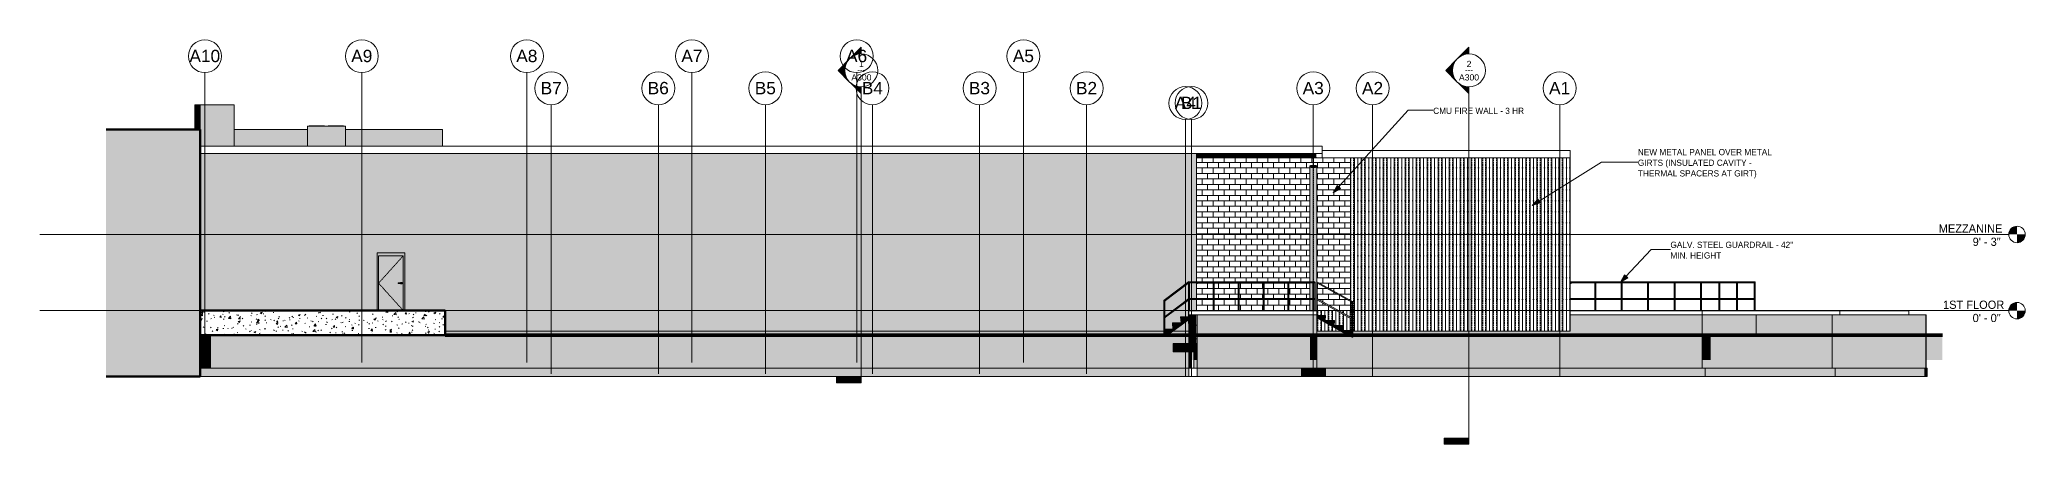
# Model space of a CAD drawing. Header units: inches. Extents: x -4221 to 4009, y -195 to 396.
# Drawn here: x 1116 to 4009, y -195 to 395 of the extents above; entities that cross this region are included whole.
import ezdxf

# ---------------------------------------------------------------- set-up
doc = ezdxf.new("R2010")
doc.units = ezdxf.units.IN
doc.header["$MEASUREMENT"] = 0
for name, pattern in [('Aligning Line 1_8_', [0.25, 0.125, -0.125]), ('Dash 1_16_', [0.125, 0.0625, -0.0625]), ('Grid Line 1_2_', [0.875, 0.5, -0.125, 0.125, -0.125]), ('Hidden 1_8_', [0.1875, 0.125, -0.0625])]:
    doc.linetypes.add(name, pattern=pattern)
for name, color, linetype, lineweight in [('A-DOOR', 31, 'Continuous', 13), ('A-DOOR-11', 31, 'Dash 1_16_', 9), ('A-DOOR-9', 31, 'Continuous', 9), ('A-DOOR-FRAM', 31, 'Continuous', 13), ('A-DOOR-FRAM-6', 31, 'Continuous', 9), ('A-FLOR', 192, 'Continuous', 13), ('A-FLOR-5', 163, 'Continuous', 50), ('A-FLOR-HRAL', 11, 'Continuous', 9), ('A-FLOR-LEVL', 51, 'Continuous', 9), ('A-FLOR-LEVL-1', 51, 'Grid Line 1_2_', 9), ('A-FLOR-PATT-2', 253, 'Continuous', 9), ('A-ROOF', 132, 'Continuous', 13), ('A-WALL', 113, 'Continuous', 13), ('A-WALL-1', 10, 'Continuous', 13), ('A-WALL-3', 163, 'Continuous', 50), ('A-WALL-4', 173, 'Continuous', 13), ('A-WALL-5', 8, 'Continuous', 13), ('A-WALL-7', 90, 'Continuous', 13), ('A-WALL-PATT-1', 10, 'Continuous', 13), ('A-WALL-PATT-4', 111, 'Continuous', 9), ('A-WALL-PATT-5', 90, 'Continuous', 13), ('C-TOPO', 7, 'Continuous', 9), ('C-TOPO-1', 7, 'Continuous', 140), ('C-TOPO-4', 254, 'Continuous', 9), ('C-TOPO-5', 153, 'Continuous', 9), ('G-ANNO-SYMB', 111, 'Aligning Line 1_8_', 9), ('G-ANNO-SYMB-1', 111, 'Continuous', 9), ('G-ANNO-TEXT', 231, 'Continuous', 9), ('M-EQPM', 50, 'Continuous', 9), ('S-BEAM', 12, 'Continuous', 13), ('S-BEAM-3', 12, 'Continuous', 9), ('S-COLS', 52, 'Continuous', 13), ('S-COLS-4', 52, 'Hidden 1_8_', 9), ('S-COLS-5', 52, 'Continuous', 9), ('S-FNDN', 32, 'Continuous', 13), ('S-FNDN-2', 9, 'Continuous', 13), ('S-FNDN-3', 173, 'Continuous', 13), ('S-FNDN-7', 90, 'Continuous', 13), ('S-FNDN-8', 10, 'Continuous', 13), ('S-GRID-1', 1, 'Grid Line 1_2_', 9), ('S-GRID-IDEN', 1, 'Continuous', 9), ('S-STRS', 31, 'Continuous', 9)]:
    doc.layers.add(name, color=color, linetype=linetype, lineweight=lineweight)
doc.styles.add('Arial', font='arial.ttf', dxfattribs={"height": 18})
doc.styles.add('Arial_1', font='arial.ttf', dxfattribs={"height": 9})
doc.styles.add('Century Gothic', font='ufonts.com_century-gothic.ttf', dxfattribs={"height": 12})
doc.styles.add('Century Gothic_1', font='ufonts.com_century-gothic.ttf', dxfattribs={"height": 9})
pattern_1 = [(90, (2806.369, 0), (-16, 1e-15), [16, 0, 0, 0]), (90, (2800.369, 0), (-16, 1e-15), [16, 0, 0, 0]), (90, (2801.369, 0), (-16, 1e-15), [2.143, -13.857]), (90, (2795.369, 0), (-16, 1e-15), [16, 0, 0, 0]), (90, (2801.369, 3.214), (-16, 1e-15), [2.143, -13.857]), (90, (2801.369, 6.429), (-16, 1e-15), [2.143, -13.857]), (90, (2801.369, 9.643), (-16, 1e-15), [2.143, -13.857]), (90, (2801.369, 12.857), (-16, 1e-15), [2.143, -13.857]), (90, (2805.369, 0), (-16, 1e-15), [2.143, -13.857]), (90, (2805.369, 3.214), (-16, 1e-15), [2.143, -13.857]), (90, (2805.369, 6.429), (-16, 1e-15), [2.143, -13.857]), (90, (2805.369, 9.643), (-16, 1e-15), [2.143, -13.857]), (90, (2805.369, 12.857), (-16, 1e-15), [2.143, -13.857])]
pattern_2 = [(0, (1267.532, 0), (30.72, 7.68), [1.267, -21.773, 1.267, -21.773, -122.88]), (0, (1267.532, 0), (30.72, 7.68), [-46.08, 1.267, -44.813, 1.267, -21.773, -53.76]), (0, (1267.532, 0), (30.72, 7.68), [-115.2, 1.267, -14.093, 1.267, -37.133]), (120, (1279.052, 3.84), (-22.011075, 22.7643), [1.267, -21.773, 1.267, -21.773, -122.88]), (120, (1279.052, 3.84), (-22.011075, 22.7643), [-46.08, 1.267, -44.813, 1.267, -21.773, -53.76]), (120, (1279.052, 3.84), (-22.011075, 22.7643), [-115.2, 1.267, -14.093, 1.267, -37.133]), (240, (1282.892, 19.2), (-8.708925, -30.4443), [1.267, -21.773, 1.267, -21.773, -122.88]), (240, (1282.892, 19.2), (-8.708925, -30.4443), [-46.08, 1.267, -44.813, 1.267, -21.773, -53.76]), (240, (1282.892, 19.2), (-8.708925, -30.4443), [-115.2, 1.267, -14.093, 1.267, -37.133])]

msp = doc.modelspace()

# ---------------------------------------------------------------- texts
at = {"layer": 'A-FLOR-LEVL', "char_height": 12, "attachment_point": 1, "style": 'Century Gothic'}
for s, insert, width in [('MEZZANINE', (3882.5, 125.6), 109.989), ('9\' - 3"', (3931.9, 106.3), 50.904), ('1ST FLOOR', (3888.8, 14.6), 102.414), ('0\' - 0"', (3931.9, -4.7), 50.904)]:
    msp.add_mtext(s, dxfattribs=dict(at, insert=insert, width=width))
at = {"layer": 'G-ANNO-SYMB-1', "char_height": 9, "attachment_point": 1}
for s, insert, width, style in [('---', (2306.6, 355.5), 15.453, 'Century Gothic_1'), ('1', (2309.3, 364), 8.484, 'Arial_1'), ('---', (3192, 355.5), 15.453, 'Century Gothic_1'), ('2', (3194.6, 364), 8.484, 'Arial_1'), ('A300', (2298.1, 344.4), 35.754, 'Arial_1'), ('A300', (3183.4, 344.4), 35.754, 'Arial_1')]:
    msp.add_mtext(s, dxfattribs=dict(at, insert=insert, width=width, style=style))
at = {"layer": 'G-ANNO-TEXT', "char_height": 9, "attachment_point": 1, "style": 'Century Gothic_1'}
for s, insert, width in [('CMU FIRE WALL - 3 HR', (3145.9, 295.7), 162.711), ('NEW METAL PANEL OVER METAL', (3444.1, 235.5), 237.249), ('THERMAL SPACERS AT GIRT)', (3444.1, 204.5), 203.313), ('GIRTS (INSULATED CAVITY -', (3444.1, 220), 198.768), ('GALV. STEEL GUARDRAIL - 42"', (3491.5, 100.4), 217.251), ('MIN. HEIGHT', (3491.5, 84.9), 92.718)]:
    msp.add_mtext(s, dxfattribs=dict(at, insert=insert, width=width))
at = {"layer": 'S-GRID-IDEN', "char_height": 18, "attachment_point": 1, "style": 'Arial'}
for s, insert, width in [('A10', (1333.7, 380.1), 54.237), ('A9', (1569.4, 380.1), 37.269), ('A8', (1809.9, 380.1), 37.269), ('A7', (2050.4, 380.1), 37.269), ('A6', (2290.4, 380.1), 37.269), ('A5', (2533.4, 380.1), 37.269), ('B7', (1845.4, 333.3), 37.269), ('B6', (2001.4, 333.3), 37.269), ('B5', (2157.4, 333.3), 37.269), ('B4', (2313.4, 333.3), 37.269), ('B3', (2469.4, 333.3), 37.269), ('B2', (2625.4, 333.3), 37.269), ('A3', (2955.7, 333.3), 37.269), ('A2', (3042.2, 333.3), 37.269), ('A1', (3314.7, 333.3), 37.269), ('A4', (2769.4, 311.7), 37.269), ('B1', (2778.2, 311.7), 37.269)]:
    msp.add_mtext(s, dxfattribs=dict(at, insert=insert, width=width))

# ---------------------------------------------------------------- blocks, each defined once
blk = doc.blocks.new('Walls 1 - Walls 1-1277454-BUILDING ELEVATION - NORTH')
at = {"layer": 'A-WALL-1'}
h = blk.add_hatch(color=256, dxfattribs=at)
h.paths.add_polyline_path([(1797.2, 239.7), (1938.6, 239.7), (1938.6, 264), (1797.2, 264), (1797.2, 246.2)], flags=0)
h.paths.add_polyline_path([(1636.6, 239.7), (1741.8, 239.7), (1741.8, 264), (1635.2, 264), (1635.2, 239.7)], flags=0)
at = {"layer": 'A-WALL-5'}
blk.add_hatch(color=256, dxfattribs=at).paths.add_polyline_path([(1585.5, -96), (1585.5, 264), (1448.5, 264), (1448.5, -96)], flags=0)
at = {"layer": 'A-WALL-3'}
for p, q in [((1585.5, 264), (1448.5, 264)), ((1585.5, -96), (1585.5, 264)), ((1448.5, -96), (1585.5, -96))]:
    blk.add_line(p, q, dxfattribs=at)
at = {"layer": 'A-WALL-4'}
for p, q in [((1635.2, 264), (1741.8, 264)), ((1797.2, 264), (1938.6, 264)), ((1938.6, 239.7), (1938.6, 264))]:
    blk.add_line(p, q, dxfattribs=at)
blk = doc.blocks.new('Z-Girder - Z-Girder-1383074-BUILDING ELEVATION - NORTH')
at = {"layer": 'S-BEAM-3'}
h = blk.add_hatch(color=256, dxfattribs=at)
h.paths.add_polyline_path([(3210.8, 228.2), (3211.8, 228.2), (3211.8, 228.2), (3210.8, 228.2)], flags=0)
h.paths.add_polyline_path([(3207.2, 228.2), (3207.3, 228.2), (3207.2, 228.2), (3207.1, 228.2), (3207.2, 228.2)], flags=0)
h.paths.add_polyline_path([(3204.1, 228.2), (3204.1, 228.2), (3037.1, 228.2), (3037.1, 228.2), (3203.4, 228.2)], flags=0)
h.paths.add_polyline_path([(3208, 228.2), (3208.3, 228.2), (3207.8, 228.2), (3207.9, 228.2)], flags=0)
h.paths.add_polyline_path([(3207, 228.2), (3207, 228.2), (3207, 228.2), (3207, 228.2)], flags=0)
h.paths.add_polyline_path([(3207.7, 228.2), (3207.7, 228.2), (3207.7, 228.2), (3207.6, 228.2), (3207.6, 228.2), (3207.7, 228.2)], flags=0)
h.paths.add_polyline_path([(3207.7, 228.2), (3207.8, 228.2), (3207.7, 228.2)], flags=0)
h = blk.add_hatch(color=256, dxfattribs=at)
h.paths.add_polyline_path([(3207, 228.1), (3206.7, 228.2), (3207, 228.1)], flags=0)
h.paths.add_polyline_path([(3037.2, 228.1), (3204.1, 228.1), (3204.1, 228.2), (3037.1, 228.2), (3037.1, 228.1)], flags=0)
h.paths.add_polyline_path([(3211.5, 228.1), (3211.8, 228.1), (3211.8, 228.2), (3210.8, 228.2), (3210.8, 228.1)], flags=0)
h.paths.add_polyline_path([(3207.6, 228.1), (3207.7, 228.2), (3207.7, 228.2), (3207.7, 228.2), (3207.6, 228.1), (3207.6, 228.1)], flags=0)
h.paths.add_polyline_path([(3207.3, 228.1), (3207.3, 228.2), (3207.2, 228.1), (3207.2, 228.1), (3207.3, 228.1)], flags=0)
h.paths.add_polyline_path([(3207.8, 228.1), (3208.1, 228.2), (3208, 228.2), (3207.8, 228.2), (3207.8, 228.1)], flags=0)
h.paths.add_polyline_path([(3207.1, 228.1), (3207.1, 228.2), (3207, 228.2), (3207, 228.1)], flags=0)
h.paths.add_polyline_path([(3207.1, 228.1), (3207.1, 228.2), (3207.1, 228.1)], flags=0)
for p, q in [((3037.1, 228.2), (3204.1, 228.2)), ((3037.1, 228.1), (3204.1, 228.1)), ((3206.8, 228.1), (3207, 228.1)), ((3207, 228.2), (3207, 228.2)), ((3207, 228.1), (3207.1, 228.1)), ((3207.1, 228.2), (3207.3, 228.2)), ((3207.2, 228.1), (3207.3, 228.1)), ((3207.6, 228.2), (3207.7, 228.2)), ((3207.6, 228.1), (3207.7, 228.1)), ((3207.8, 228.2), (3208.1, 228.2)), ((3207.8, 228.1), (3207.9, 228.1)), ((3210.8, 228.2), (3211.8, 228.2)), ((3210.8, 228.1), (3211.8, 228.1)), ((3211.8, 228.2), (3211.8, 228.2)), ((3211.8, 228.2), (3211.8, 228.1))]:
    blk.add_line(p, q, dxfattribs=at)
blk = doc.blocks.new('Z-Girder - Z-Girder-V14-BUILDING ELEVATION - NORTH')
at = {"layer": 'S-BEAM-3'}
h = blk.add_hatch(color=256, dxfattribs=at)
h.paths.add_polyline_path([(3037.1, 226.9), (3203.9, 226.9), (3204, 227), (3037.1, 227)], flags=0)
h.paths.add_polyline_path([(3211.5, 226.9), (3211.8, 226.9), (3211.8, 227), (3211, 227), (3211, 226.9)], flags=0)
h.paths.add_polyline_path([(3208.3, 226.9), (3208.3, 227), (3207.6, 227), (3207.6, 226.9), (3208.3, 226.9)], flags=0)
h.paths.add_polyline_path([(3207.3, 226.9), (3207.3, 227), (3207, 226.9), (3207.1, 226.9), (3207.3, 226.9)], flags=0)
h.paths.add_polyline_path([(3206.7, 226.9), (3207, 226.9), (3206.9, 227), (3206.6, 227), (3206.6, 226.9)], flags=0)
h = blk.add_hatch(color=256, dxfattribs=at)
h.paths.add_polyline_path([(3204, 227), (3204, 227), (3203.4, 227)], flags=0)
h.paths.add_polyline_path([(3207.3, 227), (3207.3, 227), (3207.3, 227)], flags=0)
for p, q in [((3037.1, 227), (3204, 227)), ((3037.1, 226.9), (3203.9, 226.9)), ((3206.6, 227), (3206.9, 227)), ((3206.6, 226.9), (3207, 226.9)), ((3207, 227), (3207.3, 227)), ((3207, 226.9), (3207.3, 226.9)), ((3207.6, 227), (3207.9, 227)), ((3207.6, 226.9), (3208.3, 226.9)), ((3208, 227), (3208.3, 227)), ((3211, 227), (3211.8, 227)), ((3211, 226.9), (3211.8, 226.9)), ((3211.8, 227), (3211.8, 227)), ((3211.8, 227), (3211.8, 226.9))]:
    blk.add_line(p, q, dxfattribs=at)
blk = doc.blocks.new('Z-Girder - Z-Girder-V15-BUILDING ELEVATION - NORTH')
at = {"layer": 'S-BEAM-3'}
h = blk.add_hatch(color=256, dxfattribs=at)
h.paths.add_polyline_path([(3037.1, 225.7), (3203.8, 225.7), (3203.8, 225.8), (3037.1, 225.8)], flags=0)
h.paths.add_polyline_path([(3211.5, 225.7), (3211.8, 225.7), (3211.8, 225.8), (3211.1, 225.8), (3211.1, 225.7)], flags=0)
h.paths.add_polyline_path([(3208.3, 225.7), (3208.3, 225.8), (3208, 225.8), (3208, 225.7), (3208.3, 225.7)], flags=0)
h.paths.add_polyline_path([(3207.6, 225.7), (3207.8, 225.7), (3207.8, 225.8), (3207.6, 225.8), (3207.6, 225.7)], flags=0)
h.paths.add_polyline_path([(3207.9, 225.7), (3207.9, 225.8), (3207.8, 225.7)], flags=0)
h.paths.add_polyline_path([(3207.3, 225.7), (3207.3, 225.8), (3207.1, 225.8), (3207.1, 225.7), (3207.3, 225.7)], flags=0)
h.paths.add_polyline_path([(3207.1, 225.7), (3207, 225.8), (3206.6, 225.8), (3206.6, 225.7), (3207, 225.7)], flags=0)
h = blk.add_hatch(color=256, dxfattribs=at)
h.paths.add_polyline_path([(3207, 225.8), (3207.1, 225.8), (3207, 225.8)], flags=0)
h.paths.add_polyline_path([(3207, 225.8), (3207, 225.8), (3207, 225.8)], flags=0)
h.paths.add_polyline_path([(3203.8, 225.8), (3203.8, 225.8), (3203.4, 225.8)], flags=0)
h.paths.add_polyline_path([(3208.3, 225.8), (3208.3, 225.8), (3208.3, 225.8)], flags=0)
for p, q in [((3037.1, 225.8), (3203.8, 225.8)), ((3037.1, 225.7), (3203.8, 225.7)), ((3206.6, 225.8), (3207, 225.8)), ((3206.6, 225.7), (3207, 225.7)), ((3207.1, 225.8), (3207.3, 225.8)), ((3207.1, 225.7), (3207.3, 225.7)), ((3207.6, 225.8), (3207.8, 225.8)), ((3207.6, 225.7), (3207.8, 225.7)), ((3207.8, 225.7), (3207.9, 225.7)), ((3207.9, 225.8), (3207.9, 225.8)), ((3207.9, 225.7), (3208.3, 225.7)), ((3208, 225.8), (3208, 225.8)), ((3208, 225.8), (3208.3, 225.8)), ((3211.1, 225.8), (3211.8, 225.8)), ((3211.1, 225.7), (3211.8, 225.7)), ((3211.8, 225.8), (3211.8, 225.8)), ((3211.8, 225.8), (3211.8, 225.7))]:
    blk.add_line(p, q, dxfattribs=at)
blk = doc.blocks.new('Z-Girder - Z-Girder-V16-BUILDING ELEVATION - NORTH')
at = {"layer": 'S-BEAM-3'}
h = blk.add_hatch(color=256, dxfattribs=at)
h.paths.add_polyline_path([(3178.3, 224.5), (3203.6, 224.5), (3203.6, 224.6), (3037.1, 224.6), (3037.1, 224.5), (3173.1, 224.5)], flags=0)
h.paths.add_polyline_path([(3211.5, 224.5), (3211.8, 224.5), (3211.8, 224.6), (3211.3, 224.6), (3211.3, 224.5)], flags=0)
h.paths.add_polyline_path([(3207.6, 224.5), (3208.2, 224.5), (3208.2, 224.6), (3207.6, 224.6), (3207.6, 224.5)], flags=0)
h.paths.add_polyline_path([(3207.3, 224.5), (3207.3, 224.6), (3206.7, 224.5), (3206.7, 224.5), (3207.3, 224.5)], flags=0)
blk.add_hatch(color=256, dxfattribs=at).paths.add_polyline_path([(3203.6, 224.6), (3203.6, 224.6), (3203.4, 224.6)], flags=0)
for p, q in [((3037.1, 224.6), (3203.6, 224.6)), ((3037.1, 224.5), (3203.6, 224.5)), ((3206.6, 224.6), (3207.3, 224.6)), ((3206.7, 224.5), (3207.3, 224.5)), ((3207.6, 224.6), (3208.2, 224.6)), ((3207.6, 224.5), (3208.1, 224.5)), ((3208.2, 224.5), (3208.4, 224.5)), ((3211.3, 224.6), (3211.8, 224.6)), ((3211.3, 224.5), (3211.8, 224.5)), ((3211.8, 224.6), (3211.8, 224.6)), ((3211.8, 224.6), (3211.8, 224.5))]:
    blk.add_line(p, q, dxfattribs=at)
blk = doc.blocks.new('Z-Girder - Z-Girder-V17-BUILDING ELEVATION - NORTH')
at = {"layer": 'S-BEAM-3'}
h = blk.add_hatch(color=256, dxfattribs=at)
h.paths.add_polyline_path([(3037.1, 223.3), (3203.5, 223.3), (3203.4, 223.4), (3037.1, 223.4)], flags=0)
h.paths.add_polyline_path([(3211.5, 223.3), (3211.8, 223.3), (3211.8, 223.4), (3211.4, 223.4), (3211.4, 223.3)], flags=0)
h.paths.add_polyline_path([(3207.6, 223.3), (3208.2, 223.3), (3208.2, 223.4), (3207.6, 223.4), (3207.6, 223.3)], flags=0)
h.paths.add_polyline_path([(3207.3, 223.3), (3207.3, 223.4), (3206.6, 223.3), (3206.7, 223.3), (3207.3, 223.3)], flags=0)
h.paths.add_polyline_path([(3208.4, 223.3), (3208.4, 223.4), (3208.3, 223.4)], flags=0)
blk.add_hatch(color=256, dxfattribs=at).paths.add_polyline_path([(3203.5, 223.4), (3203.4, 223.4), (3203.4, 223.4)], flags=0)
for p, q in [((3037.1, 223.4), (3203.5, 223.4)), ((3037.1, 223.3), (3203.5, 223.3)), ((3206.6, 223.3), (3207.3, 223.3)), ((3206.8, 223.4), (3207.3, 223.4)), ((3207.6, 223.4), (3208.2, 223.4)), ((3207.6, 223.3), (3208.2, 223.3)), ((3208.3, 223.4), (3208.4, 223.4)), ((3211.4, 223.4), (3211.8, 223.4)), ((3211.4, 223.3), (3211.8, 223.3)), ((3211.8, 223.4), (3211.8, 223.4)), ((3211.8, 223.4), (3211.8, 223.3))]:
    blk.add_line(p, q, dxfattribs=at)
blk = doc.blocks.new('W-Wide Flange-Column - W10X49-1366688-BUILDING ELEVATION - NORTH')
at = {"layer": 'S-COLS-4'}
for p, q in [((3207.3, 42), (3207.3, 208.8)), ((3207.6, 208.8), (3207.6, 42))]:
    blk.add_line(p, q, dxfattribs=at)
blk = doc.blocks.new('Railing - Lapeyre - 1 1_2_ Post-1355937-BUILDING ELEVATION - NORTH')
at = {"layer": 'A-FLOR-HRAL'}
h = blk.add_hatch(color=256, dxfattribs=at)
h.paths.add_polyline_path([(3210, 16.8), (3209.9, 41.1), (3209.9, 40.9), (3209.7, 40.7), (3209.6, 40.6), (3209.4, 40.5), (3209, 40.5), (3208.5, 40.5), (3208.5, 17.5), (3209.4, 17.5), (3209.7, 17.3), (3209.8, 17.2), (3209.9, 17), (3209.9, 16.9)], flags=0)
h.paths.add_polyline_path([(3209.4, -0.1), (3210, -0.1), (3209.9, 16.6), (3209.8, 16.3), (3209.7, 16.2), (3209.5, 16.1), (3209.3, 16), (3208.9, 16), (3208.5, 16), (3208.5, -0.1), (3209.2, -0.1)], flags=0)
for p, q in [((3208.5, 40.5), (3208.5, 17.5)), ((3210, -0.1), (3210, 41.3)), ((3208.5, 16), (3208.5, -0.1))]:
    blk.add_line(p, q, dxfattribs=at)
blk = doc.blocks.new('Railing - Lapeyre - 1 1_2_ Post-V18-BUILDING ELEVATION - NORTH')
at = {"layer": 'A-FLOR-HRAL'}
h = blk.add_hatch(color=256, dxfattribs=at)
h.paths.add_polyline_path([(3171.2, 16.7), (3171.2, 41.3), (3170.5, 40.5), (3170.5, 17.5), (3171.1, 16.9)], flags=0)
h.paths.add_polyline_path([(3171.2, -0.1), (3171.2, 16.7), (3170.5, 16), (3170.5, -0.1), (3171.2, -0.1)], flags=0)
h = blk.add_hatch(color=256, dxfattribs=at)
h.paths.add_polyline_path([(3171.2, 16.7), (3172, 17.5), (3171.9, 40.5), (3171.2, 41.3), (3171.2, 22.2)], flags=0)
h.paths.add_polyline_path([(3171.2, -0.1), (3172, -0.1), (3171.9, 16), (3171.2, 16.7), (3171.2, 6.2)], flags=0)
for p, q in [((3170.5, 41.3), (3170.5, -0.1)), ((3172, -0.1), (3172, 41.3))]:
    blk.add_line(p, q, dxfattribs=at)
blk = doc.blocks.new('Railing - Lapeyre - 1 1_2_ Post-V19-BUILDING ELEVATION - NORTH')
at = {"layer": 'A-FLOR-HRAL'}
for points in [[(3026.2, -9), (3026.2, 41.3), (3025.7, 41.3), (3025.8, 41.2), (3025.8, 40.9), (3025.8, 40.7), (3025.5, 39.8), (3025.5, 17), (3025.5, 17), (3025.8, 16.5), (3025.8, 16.4), (3025.7, 16.1), (3025.5, 15.2), (3025.5, -9), (3026.2, -9)], [(3026.2, -10), (3027, -10), (3026.9, -6.1), (3026.2, -6.1), (3026.2, -9.8)]]:
    blk.add_hatch(color=256, dxfattribs=at).paths.add_polyline_path(points, flags=0)
h = blk.add_hatch(color=256, dxfattribs=at)
h.paths.add_polyline_path([(3026.2, 16.8), (3027, 17.5), (3026.9, 40.5), (3026.2, 41.3), (3026.2, 16.9)], flags=0)
h.paths.add_polyline_path([(3026.4, -0.1), (3027, -0.1), (3026.9, 16), (3026.2, 16.8), (3026.2, -0.1)], flags=0)
for p, q in [((3025.5, 41.3), (3025.5, -9)), ((3025.7, 41.3), (3026.2, 41.3)), ((3027, -0.1), (3027, 41.3)), ((3027, -10), (3026.2, -10)), ((3027, -10), (3027, -6.2))]:
    blk.add_line(p, q, dxfattribs=at)
blk = doc.blocks.new('Railing - Railing-1339868-BUILDING ELEVATION - NORTH')
at = {"layer": 'A-FLOR-HRAL'}
blk.add_hatch(color=256, dxfattribs=at).paths.add_polyline_path([(3026.2, 41.2), (3210, 41.2), (3209.9, 41.4), (3209.9, 41.6), (3209.7, 41.8), (3209.6, 41.9), (3209.4, 42), (3209.2, 42), (3026.9, 42), (3026.7, 41.9), (3026.4, 41.7), (3026.2, 41.6), (3026.2, 41.4)], flags=0)
h = blk.add_hatch(color=256, dxfattribs=at)
h.paths.add_polyline_path([(3207.5, 41.2), (3208.2, 40.5), (3209.4, 40.5), (3209.7, 40.7), (3209.7, 40.7), (3209.9, 40.9), (3209.9, 41.1), (3210, 41.2), (3207.6, 41.2)], flags=0)
h.paths.add_polyline_path([(3171.2, 41.2), (3172, 40.5), (3206.7, 40.5), (3207.5, 41.2), (3171.4, 41.2)], flags=0)
h.paths.add_polyline_path([(3135, 41.2), (3135.7, 40.5), (3170.5, 40.5), (3171.2, 41.2), (3135.1, 41.2)], flags=0)
h.paths.add_polyline_path([(3098.7, 41.2), (3099.5, 40.5), (3134.2, 40.5), (3135, 41.2), (3098.9, 41.2)], flags=0)
h.paths.add_polyline_path([(3062.5, 41.2), (3063.2, 40.5), (3098, 40.5), (3098.7, 41.2), (3062.6, 41.2)], flags=0)
h.paths.add_polyline_path([(3047.7, 40.5), (3061.7, 40.5), (3062.5, 41.2), (3026.2, 41.2), (3027, 40.5), (3042.4, 40.5)], flags=0)
h = blk.add_hatch(color=256, dxfattribs=at)
h.paths.add_polyline_path([(3207.5, 16.7), (3210, 16.7), (3209.9, 16.9), (3209.9, 17.1), (3209.7, 17.3), (3209.6, 17.4), (3209.4, 17.5), (3209.2, 17.5), (3208.2, 17.5), (3207.6, 16.9)], flags=0)
h.paths.add_polyline_path([(3171.2, 16.7), (3207.5, 16.7), (3206.7, 17.5), (3171.9, 17.5), (3171.4, 16.9)], flags=0)
h.paths.add_polyline_path([(3135, 16.7), (3171.2, 16.7), (3170.5, 17.5), (3135.7, 17.5), (3135.1, 16.9)], flags=0)
h.paths.add_polyline_path([(3098.7, 16.7), (3135, 16.7), (3134.2, 17.5), (3099.4, 17.5), (3098.8, 16.8)], flags=0)
h.paths.add_polyline_path([(3062.5, 16.7), (3098.7, 16.7), (3098, 17.5), (3063.2, 17.5), (3062.5, 16.8)], flags=0)
h.paths.add_polyline_path([(3026.2, 16.7), (3062.4, 16.8), (3061.7, 17.5), (3026.9, 17.5), (3026.4, 16.9)], flags=0)
h = blk.add_hatch(color=256, dxfattribs=at)
h.paths.add_polyline_path([(3207.5, 16.7), (3208.2, 16), (3209.4, 16), (3209.7, 16.2), (3209.7, 16.2), (3209.9, 16.4), (3209.9, 16.6), (3210, 16.7), (3209.7, 16.7)], flags=0)
h.paths.add_polyline_path([(3171.2, 16.7), (3172, 16), (3206.7, 16), (3207.5, 16.7), (3183.5, 16.7)], flags=0)
h.paths.add_polyline_path([(3135, 16.7), (3135.7, 16), (3170.5, 16), (3171.2, 16.7), (3141.7, 16.7)], flags=0)
h.paths.add_polyline_path([(3099.9, 16), (3134.2, 16), (3135, 16.7), (3098.7, 16.7), (3099.5, 16)], flags=0)
h.paths.add_polyline_path([(3062.5, 16.7), (3063.2, 16), (3098, 16), (3098.7, 16.7), (3079, 16.7)], flags=0)
h.paths.add_polyline_path([(3058.1, 16), (3061.7, 16), (3062.5, 16.7), (3026.2, 16.7), (3027, 16), (3037.2, 16)], flags=0)
for p, q in [((3209.2, 42), (3026.2, 42)), ((3026.2, 41.2), (3026.2, 41.6)), ((3026.2, 40.5), (3209.2, 40.5)), ((3209.2, 17.5), (3026.2, 17.5)), ((3026.2, 16), (3209.2, 16))]:
    blk.add_line(p, q, dxfattribs=at)
for points, knots in [([(3210, 41.2), (3210, 41.3), (3209.9, 41.4), (3209.9, 41.5), (3209.9, 41.6), (3209.8, 41.7), (3209.8, 41.7), (3209.7, 41.8), (3209.7, 41.8), (3209.6, 41.9), (3209.5, 41.9), (3209.5, 41.9), (3209.4, 42), (3209.4, 42), (3209.3, 42), (3209.3, 42), (3209.3, 42), (3209.2, 42), (3209.2, 42)], [0, 0, 0, 0, 0.0833333, 0.125, 0.1666667, 0.2083333, 0.2291667, 0.25, 0.2916667, 0.3333333, 0.3541667, 0.375, 0.3958333, 0.4166667, 0.4375, 0.4583333, 0.4791667, 0.5, 0.5, 0.5, 0.5]), ([(3209.2, 40.5), (3209.2, 40.5), (3209.3, 40.5), (3209.3, 40.5), (3209.3, 40.5), (3209.4, 40.5), (3209.4, 40.5), (3209.5, 40.6), (3209.5, 40.6), (3209.6, 40.6), (3209.6, 40.6), (3209.7, 40.7), (3209.7, 40.7), (3209.8, 40.8), (3209.8, 40.8), (3209.9, 40.9), (3209.9, 41), (3209.9, 41.1), (3210, 41.2), (3210, 41.2)], [0.5, 0.5, 0.5, 0.5, 0.5208333, 0.5416667, 0.5625, 0.5833333, 0.6041667, 0.625, 0.6458333, 0.6666667, 0.6875, 0.7083333, 0.75, 0.7708333, 0.7916667, 0.8333333, 0.875, 0.9166667, 1, 1, 1, 1]), ([(3210, 16.7), (3210, 16.8), (3209.9, 16.9), (3209.9, 17), (3209.9, 17.1), (3209.8, 17.2), (3209.8, 17.2), (3209.7, 17.3), (3209.7, 17.3), (3209.6, 17.4), (3209.5, 17.4), (3209.5, 17.4), (3209.4, 17.5), (3209.4, 17.5), (3209.3, 17.5), (3209.3, 17.5), (3209.3, 17.5), (3209.2, 17.5), (3209.2, 17.5)], [0, 0, 0, 0, 0.0833333, 0.125, 0.1666667, 0.2083333, 0.2291667, 0.25, 0.2916667, 0.3333333, 0.3541667, 0.375, 0.3958333, 0.4166667, 0.4375, 0.4583333, 0.4791667, 0.5, 0.5, 0.5, 0.5]), ([(3209.2, 16), (3209.2, 16), (3209.3, 16), (3209.3, 16), (3209.3, 16), (3209.4, 16), (3209.4, 16), (3209.5, 16.1), (3209.5, 16.1), (3209.6, 16.1), (3209.6, 16.1), (3209.7, 16.2), (3209.7, 16.2), (3209.8, 16.3), (3209.8, 16.3), (3209.9, 16.4), (3209.9, 16.5), (3209.9, 16.6), (3210, 16.7), (3210, 16.7)], [0.5, 0.5, 0.5, 0.5, 0.5208333, 0.5416667, 0.5625, 0.5833333, 0.6041667, 0.625, 0.6458333, 0.6666667, 0.6875, 0.7083333, 0.75, 0.7708333, 0.7916667, 0.8333333, 0.875, 0.9166667, 1, 1, 1, 1])]:
    blk.add_open_spline(points, degree=3, knots=knots, dxfattribs=at)
for name, p in [('Railing - Lapeyre - 1 1_2_ Post-V19-BUILDING ELEVATION - NORTH', (0, 0)), ('Railing - Lapeyre - 1 1_2_ Post-V18-BUILDING ELEVATION - NORTH', (-108.8, 0)), ('Railing - Lapeyre - 1 1_2_ Post-V18-BUILDING ELEVATION - NORTH', (-72.5, 0)), ('Railing - Lapeyre - 1 1_2_ Post-V18-BUILDING ELEVATION - NORTH', (-36.2, 0)), ('Railing - Lapeyre - 1 1_2_ Post-V18-BUILDING ELEVATION - NORTH', (0, 0)), ('Railing - Lapeyre - 1 1_2_ Post-V18-BUILDING ELEVATION - NORTH', (36.2, 0)), ('Railing - Lapeyre - 1 1_2_ Post-1355937-BUILDING ELEVATION - NORTH', (0, 0))]:
    blk.add_blockref(name, p)
blk = doc.blocks.new('Railing - Lapeyre - 1 1_2_ Post-1355958-BUILDING ELEVATION - NORTH')
at = {"layer": 'A-FLOR-HRAL'}
h = blk.add_hatch(color=256, dxfattribs=at)
h.paths.add_polyline_path([(3025.8, -19), (3026.2, -19), (3026.2, -12.7), (3025.5, -13.2), (3025.5, -19), (3025.7, -19)], flags=0)
h.paths.add_polyline_path([(3026.2, 41.3), (3026.2, 42), (3025.5, 42), (3025.5, 41.6), (3026, 41.3)], flags=0)
for points in [[(3026.2, 41.7), (3026.4, 41.7), (3026.9, 41.9), (3026.9, 42), (3026.2, 42), (3026.2, 41.8)], [(3026.7, -19), (3027, -19), (3026.9, -10), (3026.2, -10), (3026.2, -19), (3026.7, -19)]]:
    blk.add_hatch(color=256, dxfattribs=at).paths.add_polyline_path(points, flags=0)
for p, q in [((3025.5, 42), (3025.5, -9)), ((3025.5, 42), (3026.2, 42)), ((3026.2, 42), (3026.9, 42)), ((3027, 41.3), (3027, 42)), ((3027, 16.8), (3027, 41.2)), ((3027, -0.1), (3027, 16.7)), ((3025.5, -13.2), (3025.5, -19)), ((3026.2, -19), (3025.5, -19)), ((3026.9, -19), (3026.2, -19)), ((3027, -19), (3026.9, -19)), ((3027, -19), (3027, -6.2))]:
    blk.add_line(p, q, dxfattribs=at)
blk = doc.blocks.new('Railing - Lapeyre - 1 1_2_ Post-1355956-BUILDING ELEVATION - NORTH')
at = {"layer": 'A-FLOR-HRAL'}
for points in [[(2989.5, -36), (2990.2, -36), (2990.2, 15), (2989.5, 15), (2989.5, -25.8)], [(2989.7, -37), (2990.2, -37), (2990.2, -36), (2989.5, -36), (2989.5, -37), (2989.6, -37)], [(2990.9, -37), (2991, -37), (2990.9, -36), (2990.2, -36), (2990.2, -37), (2990.9, -37)]]:
    blk.add_hatch(color=256, dxfattribs=at).paths.add_polyline_path(points, flags=0)
h = blk.add_hatch(color=256, dxfattribs=at)
h.paths.add_polyline_path([(2990.7, -36), (2991, -36), (2990.2, -27), (2990.2, -36), (2990.7, -36)], flags=0)
h.paths.add_polyline_path([(2990.4, -27), (2991, -27), (2990.9, -10.6), (2990.2, -10.2), (2990.2, -27)], flags=0)
h.paths.add_polyline_path([(2990.2, -10.2), (2991, -8.7), (2990.9, 13.9), (2990.2, 14.3), (2990.2, -9.8)], flags=0)
h.paths.add_polyline_path([(2990.2, 14.3), (2990.2, 14.3), (2990.6, 15), (2990.2, 15)], flags=0)
for p, q in [((2989.5, 15), (2989.5, -36)), ((2989.5, 15), (2990.2, 15)), ((2990.2, 15), (2990.6, 15)), ((2991, -27), (2991, 15)), ((2989.5, -36), (2989.5, -37)), ((2990.2, -37), (2989.5, -37)), ((2991, -37), (2990.2, -37)), ((2991, -37), (2991, -36))]:
    blk.add_line(p, q, dxfattribs=at)
blk = doc.blocks.new('Railing - Railing-1340472-BUILDING ELEVATION - NORTH')
at = {"layer": 'A-FLOR-HRAL'}
h = blk.add_hatch(color=256, dxfattribs=at)
h.paths.add_polyline_path([(2990.2, 14.3), (3025.8, 40.9), (3025.7, 41.2), (3026.2, 41.3), (3025.5, 41.6), (2990.2, 15.2), (2990.2, 15), (2990.6, 15), (2990.4, 14.6)], flags=0)
h.paths.add_polyline_path([(3026, 42), (3026.2, 42), (3026.2, 42.2), (3026, 42)], flags=0)
for points in [[(2991, 13.9), (3025.5, 39.8), (3025.6, 40.1), (3025.7, 40.4), (3025.8, 40.9), (3025.8, 40.9), (2990.2, 14.3), (2990.9, 13.9)], [(2990.2, -10.2), (3025.8, 16.4), (3025.7, 16.8), (3025.4, 17.1), (2990.9, -8.8), (2990.4, -9.9)], [(2991, -10.6), (3025.5, 15.3), (3025.6, 15.6), (3025.7, 15.9), (3025.8, 16.4), (3025.8, 16.4), (2990.2, -10.2), (2990.9, -10.6)]]:
    blk.add_hatch(color=256, dxfattribs=at).paths.add_polyline_path(points, flags=0)
for p, q in [((3026.2, 42.2), (2990.2, 15.2)), ((2990.2, 13.3), (3026.2, 40.3)), ((3026.2, 17.7), (2990.2, -9.3)), ((2990.2, -11.2), (3026.2, 15.8))]:
    blk.add_line(p, q, dxfattribs=at)
at = {"layer": 'A-FLOR-HRAL', "flags": 128}
for points in [[(3026.2, 42.2), (3026.2, 42.2), (3026.2, 42.1), (3026.2, 42)], [(2990.2, 15), (2990.2, 15.1), (2990.2, 15.2), (2990.2, 15.2)]]:
    blk.add_lwpolyline(points, dxfattribs=at)
for name in ['Railing - Lapeyre - 1 1_2_ Post-1355958-BUILDING ELEVATION - NORTH', 'Railing - Lapeyre - 1 1_2_ Post-1355956-BUILDING ELEVATION - NORTH']:
    blk.add_blockref(name, (0, 0))
blk = doc.blocks.new('Railing - Lapeyre - 1 1_2_ Post-1355961-BUILDING ELEVATION - NORTH')
at = {"layer": 'A-FLOR-HRAL'}
h = blk.add_hatch(color=256, dxfattribs=at)
h.paths.add_polyline_path([(3212.5, -17.2), (3213.2, -17.2), (3213.2, -10.9), (3212.5, -10.5), (3212.5, -14.4)], flags=0)
h.paths.add_polyline_path([(3212.5, 16.7), (3213.2, 17.2), (3213.2, 40), (3212.5, 41.3), (3212.5, 18.2)], flags=0)
h.paths.add_polyline_path([(3212.5, -7.2), (3213.2, -7.2), (3213.2, 15.5), (3212.5, 16.7), (3212.5, -6.1)], flags=0)
h.paths.add_polyline_path([(3212.5, 41.3), (3213.2, 41.7), (3213.2, 42), (3212.5, 42)], flags=0)
for p, q in [((3213.2, 42), (3212.5, 42)), ((3213.2, 42), (3213.2, -7.2)), ((3212.5, -17.2), (3213.2, -17.2)), ((3213.2, -10.9), (3213.2, -17.2))]:
    blk.add_line(p, q, dxfattribs=at)
blk = doc.blocks.new('Railing - Lapeyre - 1 1_2_ Post-V20-BUILDING ELEVATION - NORTH')
at = {"layer": 'A-FLOR-HRAL'}
h = blk.add_hatch(color=256, dxfattribs=at)
h.paths.add_polyline_path([(3264.5, -36), (3264.5, -28.8), (3263.7, -36), (3264.3, -36)], flags=0)
h.paths.add_polyline_path([(3264.5, 12.4), (3264.5, 13.2), (3264, 13.2), (3264.5, 12.5)], flags=0)
h.paths.add_polyline_path([(3264.5, -12.1), (3264.5, 12.4), (3263.7, 12), (3263.7, -10.8), (3264.4, -11.9)], flags=0)
h.paths.add_polyline_path([(3263.7, -28.8), (3264.5, -28.8), (3264.5, -12.1), (3263.7, -12.5), (3263.7, -28.8)], flags=0)
for points in [[(3265.1, -36), (3265.2, -36), (3265.2, 13.2), (3264.5, 13.2), (3264.5, -36), (3265, -36)], [(3263.9, -38.8), (3264.5, -38.8), (3264.5, -36), (3263.7, -36), (3263.7, -38.8), (3263.8, -38.8)], [(3265, -38.8), (3265.2, -38.8), (3265.2, -36), (3264.5, -36), (3264.5, -38.8), (3264.8, -38.8)]]:
    blk.add_hatch(color=256, dxfattribs=at).paths.add_polyline_path(points, flags=0)
for p, q in [((3263.7, -28.8), (3263.7, 13.2)), ((3264.5, 13.2), (3264, 13.2)), ((3265.2, 13.2), (3264.5, 13.2)), ((3265.2, 13.2), (3265.2, -36)), ((3263.7, -38.8), (3263.7, -36)), ((3263.7, -38.8), (3264.5, -38.8)), ((3263.7, -38.8), (3263.7, -38.8)), ((3264.5, -38.8), (3265.2, -38.8)), ((3265.2, -36), (3265.2, -38.8))]:
    blk.add_line(p, q, dxfattribs=at)
blk = doc.blocks.new('Railing - Railing-1340984-BUILDING ELEVATION - NORTH')
at = {"layer": 'A-FLOR-HRAL'}
h = blk.add_hatch(color=256, dxfattribs=at)
h.paths.add_polyline_path([(3264.5, 12.5), (3264, 13.2), (3264.5, 13.2), (3264.5, 13.3), (3213.2, 41.7), (3212.5, 41.2), (3263.1, 13.2)], flags=0)
h.paths.add_polyline_path([(3212.6, 42), (3212.6, 42), (3212.5, 42.1), (3212.5, 42), (3212.6, 42)], flags=0)
for points in [[(3263.7, 12), (3264.5, 12.5), (3212.5, 41.2), (3213.2, 40), (3263.7, 12)], [(3264.5, -12), (3263.7, -10.8), (3213.2, 17.2), (3212.5, 16.7), (3261.9, -10.6)], [(3263.7, -12.5), (3264.5, -12), (3212.5, 16.7), (3213.2, 15.5), (3263.7, -12.5)]]:
    blk.add_hatch(color=256, dxfattribs=at).paths.add_polyline_path(points, flags=0)
for p, q in [((3264.5, 13.3), (3212.5, 42.1)), ((3212.5, 40.4), (3264.5, 11.6)), ((3264.5, -11.2), (3212.5, 17.6)), ((3212.5, 15.9), (3264.5, -12.9))]:
    blk.add_line(p, q, dxfattribs=at)
at = {"layer": 'A-FLOR-HRAL', "flags": 128}
blk.add_lwpolyline([(3264.5, 13.3), (3264.5, 13.3), (3264.5, 13.2)], dxfattribs=at)
for name in ['Railing - Lapeyre - 1 1_2_ Post-1355961-BUILDING ELEVATION - NORTH', 'Railing - Lapeyre - 1 1_2_ Post-V20-BUILDING ELEVATION - NORTH']:
    blk.add_blockref(name, (0, 0))
blk = doc.blocks.new('Railing - Lapeyre - 1 1_2_ Post-V21-BUILDING ELEVATION - NORTH')
at = {"layer": 'A-FLOR-HRAL'}
h = blk.add_hatch(color=256, dxfattribs=at)
h.paths.add_polyline_path([(3825, -0.1), (3825.4, -0.1), (3825.4, 16.8), (3825.1, 16.4), (3824.7, 16.1), (3824.4, 16), (3824.2, 16), (3824.2, -0.1), (3824.9, -0.1)], flags=0)
h.paths.add_polyline_path([(3825.4, 16.8), (3825.4, 41.3), (3825.1, 40.9), (3824.7, 40.6), (3824.4, 40.5), (3824.2, 40.5), (3824.2, 17.5), (3824.5, 17.5), (3824.9, 17.3), (3825.3, 16.9), (3825.3, 16.9)], flags=0)
h = blk.add_hatch(color=256, dxfattribs=at)
h.paths.add_polyline_path([(3825.4, -0.1), (3825.7, -0.1), (3825.7, 16.3), (3825.6, 16.6), (3825.4, 16.8), (3825.4, 6.2)], flags=0)
h.paths.add_polyline_path([(3825.4, 16.8), (3825.7, 17.1), (3825.7, 17.4), (3825.7, 40.7), (3825.6, 41.1), (3825.4, 41.3), (3825.4, 16.9)], flags=0)
for p, q in [((3824.2, 40.5), (3824.2, 17.5)), ((3825.7, -0.1), (3825.7, 41.3)), ((3824.2, 16), (3824.2, -0.1))]:
    blk.add_line(p, q, dxfattribs=at)
blk = doc.blocks.new('Railing - Lapeyre - 1 1_2_ Post-V22-BUILDING ELEVATION - NORTH')
at = {"layer": 'A-FLOR-HRAL'}
h = blk.add_hatch(color=256, dxfattribs=at)
h.paths.add_polyline_path([(3850.8, -0.1), (3851.2, -0.1), (3851.2, 16.8), (3850.9, 16.4), (3850.5, 16.1), (3850.2, 16), (3850, 16), (3850, -0.1), (3850.7, -0.1)], flags=0)
h.paths.add_polyline_path([(3851.2, 16.8), (3851.2, 41.2), (3850.9, 40.9), (3850.5, 40.6), (3850.2, 40.5), (3850, 40.5), (3850, 17.5), (3850.3, 17.5), (3850.7, 17.3), (3851.1, 16.9), (3851.1, 16.9)], flags=0)
blk.add_hatch(color=256, dxfattribs=at).paths.add_polyline_path([(3851.2, -0.1), (3851.5, -0.1), (3851.5, 41.3), (3851.2, 41.3), (3851.2, 6.2)], flags=0)
for p, q in [((3850, 40.5), (3850, 17.5)), ((3851.2, 41.3), (3851.5, 41.3)), ((3851.5, -0.1), (3851.5, 41.3)), ((3850, 16), (3850, -0.1))]:
    blk.add_line(p, q, dxfattribs=at)
blk = doc.blocks.new('Railing - Railing-1341484-BUILDING ELEVATION - NORTH')
at = {"layer": 'A-FLOR-HRAL'}
for points in [[(3601.6, 41.2), (3773.1, 41.2), (3773.1, 41.6), (3773, 41.9), (3772.9, 42), (3581.7, 42), (3581.7, 41.2), (3591.2, 41.2)], [(3789.7, 41.2), (3851.2, 41.2), (3851.2, 41.6), (3851, 41.9), (3850.9, 42), (3850.8, 42), (3772.9, 42), (3773, 41.8), (3773.1, 41.4), (3773.1, 41.2), (3779.3, 41.2)]]:
    blk.add_hatch(color=256, dxfattribs=at).paths.add_polyline_path(points, flags=0)
h = blk.add_hatch(color=256, dxfattribs=at)
h.paths.add_polyline_path([(3772.2, 41.2), (3773, 40.6), (3773, 40.7), (3773.1, 41.1), (3773.1, 41.2), (3772.4, 41.2)], flags=0)
h.paths.add_polyline_path([(3771.5, 40.5), (3772.2, 41.2), (3733.8, 41.2), (3734.5, 40.5), (3768.8, 40.5)], flags=0)
h.paths.add_polyline_path([(3695.3, 41.2), (3696, 40.5), (3733, 40.5), (3733.8, 41.2), (3695.5, 41.2)], flags=0)
h.paths.add_polyline_path([(3656.8, 41.2), (3657.5, 40.5), (3694.6, 40.5), (3695.3, 41.2), (3657, 41.2)], flags=0)
h.paths.add_polyline_path([(3618.3, 41.2), (3619.1, 40.5), (3656.1, 40.5), (3656.8, 41.2), (3618.5, 41.2)], flags=0)
h.paths.add_polyline_path([(3585.9, 40.5), (3617.6, 40.5), (3618.3, 41.2), (3581.7, 41.2), (3581.7, 40.5)], flags=0)
h = blk.add_hatch(color=256, dxfattribs=at)
h.paths.add_polyline_path([(3799.6, 41.2), (3773.1, 41.2), (3773.1, 40.9), (3773, 40.6), (3773, 40.5), (3773, 40.5), (3798.7, 40.5), (3799.1, 40.7), (3799.5, 41.1)], flags=0)
h.paths.add_polyline_path([(3825.4, 41.2), (3799.6, 41.2), (3799.8, 40.9), (3799.9, 40.6), (3799.9, 40.5), (3824.5, 40.5), (3824.9, 40.7), (3825.3, 41.1), (3825.4, 41.2)], flags=0)
h.paths.add_polyline_path([(3849.8, 40.5), (3850.3, 40.5), (3850.7, 40.7), (3851.1, 41.1), (3851.2, 41.2), (3825.4, 41.2), (3825.7, 40.8), (3825.7, 40.6), (3825.7, 40.5), (3831.6, 40.5)], flags=0)
h = blk.add_hatch(color=256, dxfattribs=at)
h.paths.add_polyline_path([(3772.2, 16.7), (3773.1, 16.7), (3773.1, 17.1), (3773, 17.4), (3772.9, 17.5), (3772.4, 16.9)], flags=0)
h.paths.add_polyline_path([(3733.8, 16.7), (3772.2, 16.7), (3771.5, 17.5), (3734.5, 17.5), (3733.9, 16.9)], flags=0)
h.paths.add_polyline_path([(3695.3, 16.7), (3733.8, 16.7), (3733, 17.5), (3696, 17.5), (3695.4, 16.9)], flags=0)
h.paths.add_polyline_path([(3656.8, 16.7), (3695.3, 16.7), (3694.5, 17.5), (3657.5, 17.5), (3656.9, 16.8)], flags=0)
h.paths.add_polyline_path([(3618.3, 16.7), (3656.8, 16.7), (3656, 17.5), (3619, 17.5), (3618.3, 16.8)], flags=0)
h.paths.add_polyline_path([(3581.7, 16.7), (3618.3, 16.8), (3617.6, 17.5), (3581.7, 17.5), (3581.7, 16.8)], flags=0)
h = blk.add_hatch(color=256, dxfattribs=at)
h.paths.add_polyline_path([(3772.2, 16.7), (3773, 16.1), (3773, 16.2), (3773.1, 16.6), (3773.1, 16.7), (3772.4, 16.7)], flags=0)
h.paths.add_polyline_path([(3771.5, 16), (3772.2, 16.7), (3733.8, 16.7), (3734.5, 16), (3768.8, 16)], flags=0)
h.paths.add_polyline_path([(3695.3, 16.7), (3696, 16), (3733, 16), (3733.8, 16.7), (3706.1, 16.7)], flags=0)
h.paths.add_polyline_path([(3664.3, 16), (3694.6, 16), (3695.3, 16.7), (3656.8, 16.7), (3657.5, 16)], flags=0)
h.paths.add_polyline_path([(3618.3, 16.7), (3619.1, 16), (3656.1, 16), (3656.8, 16.7), (3622.5, 16.7)], flags=0)
h.paths.add_polyline_path([(3601.6, 16), (3617.6, 16), (3618.3, 16.7), (3581.7, 16.7), (3581.7, 16)], flags=0)
h = blk.add_hatch(color=256, dxfattribs=at)
h.paths.add_polyline_path([(3825.4, 16.7), (3851.2, 16.7), (3850.9, 17.1), (3850.5, 17.4), (3850.2, 17.5), (3825.7, 17.5), (3825.7, 17.2), (3825.6, 16.9), (3825.5, 16.8)], flags=0)
h.paths.add_polyline_path([(3799.6, 16.7), (3799.3, 17.1), (3798.9, 17.4), (3798.6, 17.5), (3773, 17.5), (3773, 17.4), (3773, 17.3), (3773.1, 16.9), (3773.1, 16.7), (3799.5, 16.7)], flags=0)
h.paths.add_polyline_path([(3825.4, 16.7), (3825, 17.2), (3824.6, 17.4), (3824.4, 17.5), (3799.9, 17.5), (3799.9, 17.2), (3799.8, 16.9), (3799.6, 16.7), (3825.3, 16.7)], flags=0)
h = blk.add_hatch(color=256, dxfattribs=at)
h.paths.add_polyline_path([(3799.6, 16.7), (3773.1, 16.7), (3773.1, 16.4), (3773, 16.1), (3773, 16), (3773, 16), (3798.7, 16), (3799.1, 16.2), (3799.5, 16.6)], flags=0)
h.paths.add_polyline_path([(3825.4, 16.7), (3799.6, 16.7), (3799.8, 16.4), (3799.9, 16.1), (3799.9, 16), (3824.5, 16), (3824.9, 16.2), (3825.3, 16.6), (3825.4, 16.7)], flags=0)
h.paths.add_polyline_path([(3849.8, 16), (3850.3, 16), (3850.7, 16.2), (3851.1, 16.6), (3851.2, 16.7), (3825.4, 16.7), (3825.7, 16.3), (3825.7, 16.1), (3825.7, 16), (3831.6, 16)], flags=0)
for p, q in [((3772.9, 42), (3581.7, 42)), ((3581.7, 40.5), (3772.9, 40.5)), ((3850.8, 42), (3772.9, 42)), ((3772.9, 40.5), (3850.8, 40.5)), ((3772.9, 17.5), (3581.7, 17.5)), ((3581.7, 16), (3772.9, 16)), ((3850.8, 17.5), (3772.9, 17.5)), ((3772.9, 16), (3850.8, 16))]:
    blk.add_line(p, q, dxfattribs=at)
blk.add_ellipse((3850.8, 41.2), major_axis=(0, 0.75), ratio=0.628376, start_param=4.712389, end_param=6.283185, dxfattribs=at)
for points, knots in [([(3773.1, 41.2), (3773.1, 41.4), (3773.1, 41.6), (3773, 41.8), (3773, 41.9), (3772.9, 42), (3772.9, 42), (3772.9, 42), (3772.9, 42)], [0, 0, 0, 0, 0.1666667, 0.25, 0.3333333, 0.4166667, 0.4583333, 0.5, 0.5, 0.5, 0.5]), ([(3773.1, 16.7), (3773.1, 16.9), (3773.1, 17.1), (3773, 17.3), (3773, 17.4), (3773, 17.4)], [0, 0, 0, 0, 0.1666667, 0.25, 0.3333333, 0.3333333, 0.3333333, 0.3333333])]:
    blk.add_open_spline(points, degree=3, knots=knots, dxfattribs=at)
for points in [[(3772.9, 40.5), (3772.9, 40.5), (3773, 40.6), (3773, 40.7), (3773.1, 40.9), (3773.1, 41.1), (3773.1, 41.2), (3773.1, 41.2)], [(3772.9, 16), (3772.9, 16), (3773, 16.1), (3773, 16.2), (3773.1, 16.4), (3773.1, 16.6), (3773.1, 16.7), (3773.1, 16.7)]]:
    blk.add_open_spline(points, degree=3, dxfattribs=at)
for name, p in [('Railing - Lapeyre - 1 1_2_ Post-V18-BUILDING ELEVATION - NORTH', (447.1, 0)), ('Railing - Lapeyre - 1 1_2_ Post-V18-BUILDING ELEVATION - NORTH', (485.6, 0)), ('Railing - Lapeyre - 1 1_2_ Post-V18-BUILDING ELEVATION - NORTH', (524.1, 0)), ('Railing - Lapeyre - 1 1_2_ Post-V18-BUILDING ELEVATION - NORTH', (562.6, 0)), ('Railing - Lapeyre - 1 1_2_ Post-V18-BUILDING ELEVATION - NORTH', (601, 0)), ('Railing - Lapeyre - 1 1_2_ Post-V21-BUILDING ELEVATION - NORTH', (-25.8, 0)), ('Railing - Lapeyre - 1 1_2_ Post-V21-BUILDING ELEVATION - NORTH', (0, 0)), ('Railing - Lapeyre - 1 1_2_ Post-V22-BUILDING ELEVATION - NORTH', (0, 0))]:
    blk.add_blockref(name, p)
blk = doc.blocks.new('W-Wide Flange-Column - W10X49-1366581-BUILDING ELEVATION - NORTH')
at = {"layer": 'S-COLS-4'}
for p, q in [((3207.3, 210.9), (3207.3, 209.7)), ((3207.6, 209.7), (3207.6, 210.9))]:
    blk.add_line(p, q, dxfattribs=at)
blk = doc.blocks.new('Door-Passage-Single-Flush - 36_ x 80_-1370599-BUILDING ELEVATION - NORTH')
at = {"layer": 'A-DOOR'}
h = blk.add_hatch(color=256, dxfattribs=at)
h.paths.add_polyline_path([(1881.6, 0), (1881.6, 80), (1845.6, 80), (1845.6, 0), (1866.6, 0)], flags=0)
h.paths.add_polyline_path([(1878.8, 38.8), (1878.5, 38.9), (1878.2, 39), (1878, 39.2), (1877.8, 39.4), (1877.7, 39.6), (1874, 39.6), (1874, 40.4), (1877.7, 40.4), (1877.8, 40.6), (1878, 40.8), (1878.2, 41), (1878.5, 41.1), (1878.8, 41.2), (1879.1, 41.1), (1879.4, 41), (1879.6, 40.8), (1879.8, 40.6), (1879.9, 40.3), (1880, 40), (1879.9, 39.7), (1879.8, 39.4), (1879.6, 39.2), (1879.4, 39), (1879.1, 38.9)], flags=0)
for points in [[(1878.1, 40), (1878.1, 40.4), (1874, 40.4), (1874, 40), (1877, 40)], [(1878.1, 39.6), (1878.1, 40), (1874, 40), (1874, 39.6), (1877, 39.6)]]:
    blk.add_hatch(color=256, dxfattribs=at).paths.add_polyline_path(points, flags=0)
h = blk.add_hatch(color=256, dxfattribs=at)
h.paths.add_polyline_path([(1878.8, 38.8), (1879.1, 38.9), (1879.4, 39), (1879.6, 39.2), (1879.8, 39.4), (1879.9, 39.7), (1880, 40), (1879.9, 40.3), (1879.8, 40.6), (1879.6, 40.8), (1879.4, 41), (1879.1, 41.1), (1878.6, 41.2), (1878.5, 41.1), (1878.2, 41), (1878, 40.8), (1877.8, 40.6), (1877.7, 40.4), (1878.2, 40.4), (1878.4, 40.4), (1878.8, 40.4), (1879, 40.3), (1879, 40.2), (1879, 39.8), (1878.9, 39.6), (1878.7, 39.6), (1878.3, 39.7), (1877.9, 39.6), (1877.7, 39.6), (1877.8, 39.4), (1878, 39.2), (1878.2, 39), (1878.5, 38.9)], flags=0)
h.paths.add_polyline_path([(1878.1, 39.8), (1878.2, 40), (1878.1, 40.1), (1878.1, 39.9)], flags=0)
h = blk.add_hatch(color=256, dxfattribs=at)
h.paths.add_polyline_path([(1878.6, 40), (1879, 40), (1879, 40.3), (1878.9, 40.4), (1878.7, 40.4), (1878.3, 40.3), (1878.1, 40.3), (1878.5, 40)], flags=0)
h.paths.add_polyline_path([(1878.5, 40), (1878.1, 40.3), (1878.1, 40.1), (1878.2, 40), (1878.4, 40)], flags=0)
h = blk.add_hatch(color=256, dxfattribs=at)
h.paths.add_polyline_path([(1878.5, 40), (1878.2, 40), (1878.1, 39.7), (1878.1, 39.7), (1878.4, 39.9)], flags=0)
h.paths.add_polyline_path([(1878.7, 39.6), (1879, 39.7), (1879, 39.9), (1879, 40), (1878.5, 40), (1878.2, 39.6), (1878.4, 39.6), (1878.7, 39.6)], flags=0)
at = {"layer": 'A-DOOR-FRAM'}
blk.add_hatch(color=256, dxfattribs=at).paths.add_polyline_path([(1883.6, 0), (1883.6, 84), (1843.6, 84), (1843.6, 0), (1845.6, 0), (1845.6, 80), (1881.6, 80), (1881.6, 0)], flags=0)
at = {"layer": 'A-DOOR-11'}
for p, q in [((1881.6, 80), (1845.6, 40)), ((1845.6, 40), (1881.6, 0))]:
    blk.add_line(p, q, dxfattribs=at)
at = {"layer": 'A-DOOR-9'}
for p, q in [((1881.6, 80), (1845.6, 80)), ((1845.6, 80), (1845.6, 0)), ((1881.6, 0), (1881.6, 80)), ((1878.1, 40.4), (1874, 40.4)), ((1874, 40), (1874, 40.4)), ((1874, 39.6), (1874, 40)), ((1874, 39.6), (1878.1, 39.6))]:
    blk.add_line(p, q, dxfattribs=at)
at = {"layer": 'A-DOOR-9', "flags": 128}
for points in [[(1878.7, 40.4), (1878.7, 40.4), (1878.7, 40.4), (1878.7, 40.4), (1878.7, 40.4), (1878.7, 40.4), (1878.7, 40.4), (1878.7, 40.4), (1878.7, 40.4), (1878.6, 40.4), (1878.6, 40.4), (1878.6, 40.4), (1878.6, 40.4), (1878.6, 40.4), (1878.6, 40.4), (1878.6, 40.4), (1878.6, 40.4), (1878.6, 40.4), (1878.5, 40.4), (1878.5, 40.4), (1878.5, 40.4), (1878.5, 40.4), (1878.5, 40.4), (1878.5, 40.4), (1878.4, 40.4), (1878.4, 40.4), (1878.4, 40.4), (1878.4, 40.4), (1878.4, 40.4), (1878.3, 40.4), (1878.3, 40.4), (1878.3, 40.4), (1878.3, 40.4), (1878.2, 40.4), (1878.2, 40.4), (1878.2, 40.4), (1878.2, 40.4), (1878.2, 40.4), (1878.1, 40.4), (1878.1, 40.4), (1878.1, 40.4)], [(1878.1, 39.6), (1878.1, 39.6), (1878.1, 39.6), (1878.2, 39.6), (1878.2, 39.6), (1878.2, 39.6), (1878.2, 39.6), (1878.3, 39.6), (1878.3, 39.6), (1878.3, 39.6), (1878.3, 39.6), (1878.3, 39.6), (1878.4, 39.6), (1878.4, 39.6), (1878.4, 39.6), (1878.4, 39.6), (1878.4, 39.6), (1878.5, 39.6), (1878.5, 39.6), (1878.5, 39.6), (1878.5, 39.6), (1878.5, 39.6), (1878.6, 39.6), (1878.6, 39.6), (1878.6, 39.6), (1878.6, 39.6), (1878.6, 39.6), (1878.6, 39.6), (1878.6, 39.6), (1878.6, 39.6), (1878.6, 39.6), (1878.7, 39.6), (1878.7, 39.6), (1878.7, 39.6), (1878.7, 39.6), (1878.7, 39.6), (1878.7, 39.6), (1878.7, 39.6), (1878.7, 39.6), (1878.7, 39.6)]]:
    blk.add_lwpolyline(points, dxfattribs=at)
at = {"layer": 'A-DOOR-9'}
for centre, radius, start, end in [((1878.8, 40), 1.18, 360, 160.3657), ((1878.8, 40), 1.18, 199.5633, 360), ((1878.7, 40), 0.394, 75, 90), ((1878.7, 40), 0.394, 270, 285), ((1878.7, 40), 0.394, 0, 30), ((1878.7, 40), 0.394, 330, 0)]:
    blk.add_arc(centre, radius, start, end, dxfattribs=at)
at = {"layer": 'A-DOOR-FRAM-6'}
for p, q in [((1845.6, 80), (1845.6, 0)), ((1845.6, 80), (1881.6, 80)), ((1881.6, 80), (1881.6, 0))]:
    blk.add_line(p, q, dxfattribs=at)
blk = doc.blocks.new('Condensing Unit - Air Cooled - DX - 6-10 Tons - 6 Tons-1352867-BUILDING ELEVATION - NORTH')
at = {"layer": 'M-EQPM'}
for points in [[(1741.8, 239.7), (1797.2, 239.7), (1797.2, 268.9), (1741.8, 268.9), (1741.8, 246.2)], [(1756.8, 268.9), (1766.6, 268.9), (1766.6, 269.2), (1744.6, 269.2), (1744.6, 268.9), (1754.5, 268.9)], [(1783, 268.9), (1794.3, 268.9), (1794.3, 269.2), (1772.3, 269.2), (1772.3, 268.9), (1782.2, 268.9)]]:
    blk.add_hatch(color=256, dxfattribs=at).paths.add_polyline_path(points, flags=0)
for p, q in [((1741.8, 268.9), (1797.2, 268.9)), ((1741.8, 268.9), (1741.8, 239.7)), ((1744.6, 269.2), (1744.6, 268.9)), ((1744.6, 269.2), (1766.6, 269.2)), ((1766.6, 268.9), (1766.6, 269.2)), ((1772.3, 269.2), (1772.3, 268.9)), ((1772.3, 269.2), (1794.3, 269.2)), ((1794.3, 268.9), (1794.3, 269.2)), ((1797.2, 268.9), (1797.2, 239.7))]:
    blk.add_line(p, q, dxfattribs=at)
blk = doc.blocks.new('Door-Passage-Single-Flush - 36_ x 80_-V23-BUILDING ELEVATION - NORTH')
at = {"layer": 'A-DOOR'}
for points in [[(3037.6, 40), (3037.6, 40.4), (3037.1, 40.4), (3037.1, 40), (3037.2, 40)], [(3037.6, 39.6), (3037.6, 40), (3037.1, 40), (3037.1, 39.6), (3037.2, 39.6)], [(3037.7, 40), (3037.8, 40), (3037.8, 40.2), (3037.9, 40.3), (3038.1, 40.4), (3037.7, 40.4), (3037.6, 40.3), (3037.6, 40), (3037.7, 40)], [(3038.1, 39.6), (3038.1, 39.6), (3037.9, 39.7), (3037.8, 39.9), (3037.8, 40), (3037.6, 40), (3037.6, 39.6), (3037.7, 39.6), (3038.1, 39.6)], [(3038.2, 39.6), (3038.3, 39.6), (3038.4, 39.7), (3038.5, 39.9), (3038.5, 40.1), (3038.4, 40.3), (3038.1, 40.4), (3037.9, 40.3), (3037.8, 40.1), (3037.8, 39.8), (3038.1, 39.6)]]:
    blk.add_hatch(color=256, dxfattribs=at).paths.add_polyline_path(points, flags=0)
at = {"layer": 'A-DOOR-9'}
for p, q in [((3037.6, 40.4), (3037.1, 40.4)), ((3037.1, 39.6), (3037.6, 39.6))]:
    blk.add_line(p, q, dxfattribs=at)
at = {"layer": 'A-DOOR-9', "flags": 128}
for points in [[(3037.6, 40.4), (3037.6, 40.4), (3037.6, 40.4), (3037.6, 40.4), (3037.7, 40.4), (3037.7, 40.4), (3037.7, 40.4), (3037.7, 40.4), (3037.8, 40.4), (3037.8, 40.4), (3037.8, 40.4), (3037.8, 40.4), (3037.8, 40.4), (3037.9, 40.4), (3037.9, 40.4), (3037.9, 40.4), (3037.9, 40.4), (3037.9, 40.4), (3038, 40.4), (3038, 40.4), (3038, 40.4), (3038, 40.4), (3038, 40.4), (3038, 40.4), (3038.1, 40.4)], [(3038.1, 39.6), (3038.1, 39.6), (3038, 39.6), (3038, 39.6), (3038, 39.6), (3038, 39.6), (3038, 39.6), (3038, 39.6), (3038, 39.6), (3037.9, 39.6), (3037.9, 39.6), (3037.9, 39.6), (3037.9, 39.6), (3037.9, 39.6), (3037.8, 39.6), (3037.8, 39.6), (3037.8, 39.6), (3037.8, 39.6), (3037.7, 39.6), (3037.7, 39.6), (3037.7, 39.6), (3037.7, 39.6), (3037.7, 39.6), (3037.6, 39.6), (3037.6, 39.6), (3037.6, 39.6), (3037.6, 39.6)], [(3038.2, 40.4), (3038.2, 40.4), (3038.2, 40.4), (3038.3, 40.4), (3038.3, 40.4), (3038.3, 40.4), (3038.3, 40.4), (3038.3, 40.4)], [(3038.4, 39.7), (3038.4, 39.7), (3038.4, 39.7), (3038.4, 39.7), (3038.4, 39.7), (3038.3, 39.6), (3038.3, 39.6), (3038.3, 39.6)], [(3038.5, 40.2), (3038.5, 40.2), (3038.5, 40.2), (3038.5, 40.2), (3038.5, 40.2), (3038.5, 40.2), (3038.5, 40.2), (3038.5, 40.1)], [(3038.5, 40.1), (3038.5, 40.1), (3038.6, 40.1), (3038.6, 40.1), (3038.6, 40), (3038.6, 40), (3038.6, 40), (3038.6, 40)], [(3038.6, 40), (3038.6, 40), (3038.6, 40), (3038.6, 40), (3038.6, 39.9), (3038.5, 39.9), (3038.5, 39.9)], [(3038.5, 39.8), (3038.5, 39.8), (3038.5, 39.8), (3038.5, 39.8), (3038.5, 39.8), (3038.5, 39.8), (3038.5, 39.8), (3038.5, 39.8)]]:
    blk.add_lwpolyline(points, dxfattribs=at)
at = {"layer": 'A-DOOR-9'}
for start, end in [(0, 180), (180, 0)]:
    blk.add_arc((3038.2, 40), 0.394, start, end, dxfattribs=at)
blk = doc.blocks.new('Level - Level Head - Circle-50818-BUILDING ELEVATION - NORTH')
at = {"layer": 'A-FLOR-LEVL'}
h = blk.add_hatch(color=256, dxfattribs=at)
edge = h.paths.add_edge_path(flags=0)
edge.add_line((4232.9, 0), (4220.9, 0))
edge.add_arc((4232.9, 0), 12, 90, 180, ccw=False)
edge.add_line((4232.9, 12), (4232.9, 0))
h = blk.add_hatch(color=256, dxfattribs=at)
edge = h.paths.add_edge_path(flags=0)
edge.add_line((4232.9, -12), (4232.9, 0))
edge.add_line((4232.9, 0), (4244.9, 0))
edge.add_arc((4232.9, 0), 12, 270, 360, ccw=False)
blk.add_circle((4232.9, 0), 12, dxfattribs=at)
blk = doc.blocks.new('Grid - Grid Head - Circle-50561-BUILDING ELEVATION - NORTH')
at = {"layer": 'S-GRID-IDEN'}
for start, end in [(0, 180), (180, 360)]:
    blk.add_arc((2877.2, 324), 24, start, end, dxfattribs=at)
blk = doc.blocks.new('Section - 3_32_ x 3_8_-54337-BUILDING ELEVATION - NORTH')
at = {"layer": 'G-ANNO-SYMB-1'}
blk.add_hatch(color=256, dxfattribs=at).paths.add_polyline_path([(2512.9, -96), (2548.9, -96), (2548.9, -105), (2512.9, -105)], flags=0)
for p, q in [((2512.9, -96), (2512.9, -105)), ((2548.9, -96), (2512.9, -96)), ((2512.9, -105), (2548.9, -105)), ((2548.9, -105), (2548.9, -96))]:
    blk.add_line(p, q, dxfattribs=at)
blk = doc.blocks.new('Section - Section Head - Filled-22785-BUILDING ELEVATION - NORTH')
at = {"layer": 'G-ANNO-SYMB-1'}
h = blk.add_hatch(color=256, dxfattribs=at)
edge = h.paths.add_edge_path(flags=0)
edge.add_arc((2548.9, 350.1), 24, 90, 132.0784, ccw=False)
edge.add_line((2548.9, 374.1), (2548.9, 384.1))
edge.add_line((2548.9, 384.1), (2532.8, 368))
h = blk.add_hatch(color=256, dxfattribs=at)
edge = h.paths.add_edge_path(flags=0)
edge.add_line((2531.9, 367.1), (2515, 350.1))
edge.add_line((2515, 350.1), (2524.9, 350.1))
edge.add_arc((2548.9, 350.1), 24, 135, 180, ccw=False)
h = blk.add_hatch(color=256, dxfattribs=at)
edge = h.paths.add_edge_path(flags=0)
edge.add_arc((2548.9, 350.1), 24, 180, 225, ccw=False)
edge.add_line((2524.9, 350.1), (2515, 350.1))
edge.add_line((2515, 350.1), (2531.9, 333.1))
h = blk.add_hatch(color=256, dxfattribs=at)
edge = h.paths.add_edge_path(flags=0)
edge.add_line((2532.8, 332.3), (2548.9, 316.2))
edge.add_line((2548.9, 316.2), (2548.9, 326.1))
edge.add_arc((2548.9, 350.1), 24, 227.9216, 270, ccw=False)
for p, q in [((2532.8, 368), (2548.9, 384.1)), ((2548.9, 384.1), (2548.9, 374.1)), ((2515, 350.1), (2531.9, 367.1)), ((2524.9, 350.1), (2515, 350.1)), ((2531.9, 333.1), (2515, 350.1)), ((2515, 350.1), (2524.9, 350.1)), ((2548.9, 316.2), (2532.8, 332.3)), ((2548.9, 326.1), (2548.9, 316.2))]:
    blk.add_line(p, q, dxfattribs=at)
for start, end in [(90, 270), (135, 180), (180, 225), (90, 132.0784), (270, 90), (227.9216, 270)]:
    blk.add_arc((2548.9, 350.1), 24, start, end, dxfattribs=at)

# ---------------------------------------------------------------- hatches: boundary and pattern name
at = {"layer": 'A-FLOR-PATT-2'}
h = msp.add_hatch(dxfattribs=at)
h.set_pattern_fill('FP_23', color=256, style=0, pattern_type=2)
h.set_pattern_definition([(50, (1267.532, 0), (27.5427, -2.4099), [2.88, -31.68]), (355, (1267.532, 0), (-5.3278, 28.8843), [2.304, -25.344]), (100.451, (1269.827, -0.2), (22.2153, 26.474), [2.448, -26.924]), (46.184, (1267.53, 7.68), (40.982, -6.3564), [4.32, -47.52]), (96.636, (1270.947, 7.15), (35.8907, 37.4062), [3.671, -40.386]), (351.184, (1267.53, 7.68), (35.891, 37.4062), [3.456, -38.016]), (21, (1271.372, 5.76), (22.921, -15.4607), [2.88, -31.68]), (326, (1271.372, 5.76), (9.3435, 27.8457), [2.304, -25.344]), (71.451, (1273.282, 4.472), (32.2648, 12.3844), [2.448, -26.924]), (37.5, (1267.532, 0), (0.46686, 12.7827), [1.267, -23.77, 1.267, -24.461, -25.44]), (37.5, (1267.532, 0), (0.46686, 12.7827), [-50.765, 1.267, -24.173]), (7.5, (1267.532, 0), (10.1016, 15.1451), [1.267, -13.402, 1.267, -23.194, -9.696]), (7.5, (1267.532, 0), (10.1016, 15.1451), [-39.13, 1.267, -8.429]), (327.5, (1258.969, 0), (20.49916, -0.86578), [1.267, -8.333, 1.267, -28.685, -39.744]), (327.5, (1258.969, 0), (20.49916, -0.86578), [-39.552, 1.267, -38.477]), (317.5, (1255.129, 0), (22.3948, 3.8443), [1.267, -11.213, 1.267, -18.624, -28.224]), (317.5, (1255.129, 0), (22.3948, 3.8443), [-32.371, 1.267, -26.957])])
h.paths.add_polyline_path([(1706.5, -36), (1706.5, 0), (1349.2, 0), (1349.2, -36), (1630.3, -36)], flags=0)
at = {"layer": 'A-WALL-7'}
msp.add_hatch(color=256, dxfattribs=at).paths.add_polyline_path([(1349.2, 264), (1349.2, 300), (1341.6, 300), (1341.6, 264)], flags=0)
at = {"layer": 'A-WALL-PATT-1'}
h = msp.add_hatch(color=256, dxfattribs=at)
h.paths.add_polyline_path([(2959.2, -84), (2966.2, -84), (2966.2, -72), (2801.9, -72), (2801.9, -84), (2953.2, -84)], flags=0)
h.paths.add_polyline_path([(2966.2, -36), (2966.2, -6), (2801.9, -6), (2801.9, -36), (2959.2, -36)], flags=0)
msp.add_hatch(color=256, dxfattribs=at).paths.add_polyline_path([(2966.2, -72), (2966.2, -36), (2801.9, -36), (2801.9, -72), (2959.2, -72)], flags=0)
at = {"layer": 'A-WALL-PATT-4'}
h = msp.add_hatch(dxfattribs=at)
h.set_pattern_fill('FP_18', color=256, style=0, pattern_type=2)
h.set_pattern_definition(pattern_1)
h.paths.add_polyline_path([(1349.2, 0), (1607.4, 0), (1607.4, 84), (1647.4, 84), (1647.4, 0), (2753.2, 0), (2753.2, 15), (2753.9, 15), (2753.9, 15.2), (2789.2, 41.6), (2789.2, 42), (2789.7, 42), (2789.9, 42.2), (2789.9, 42), (2800.8, 42), (2800.8, 229.2), (1349.2, 229.2), (1349.2, 70.2)], flags=0)
h.paths.add_polyline_path([(2754.7, 0), (2766.4, 0), (2789.2, 17.1), (2789.2, 39.7), (2754.7, 13.9), (2754.7, 2.6)], flags=0)
h.paths.add_polyline_path([(2768.9, 0), (2789.2, 0), (2789.2, 15.2), (2770.7, 1.4)], flags=0)
h.paths.add_polyline_path([(2790.7, 0), (2800.8, 0), (2800.8, 16), (2790.7, 16), (2790.7, 6.2)], flags=0)
h.paths.add_polyline_path([(2790.8, 17.5), (2800.8, 17.5), (2800.8, 40.5), (2790.7, 40.5), (2790.7, 17.5)], flags=0)
h = msp.add_hatch(dxfattribs=at)
h.set_pattern_fill('FP_21', color=256, style=0, pattern_type=2)
h.set_pattern_definition([(0, (3025.181, 0), (0, 8), []), (90, (3025.181, 0), (-8, 8), [8, -8])])
h.paths.add_polyline_path([(2800.8, 0), (2825.4, 0), (2825.4, 16), (2800.8, 16), (2800.8, 6.2)], flags=0)
h.paths.add_polyline_path([(2897.9, 0), (2897.9, 16), (2863.2, 16), (2863.2, 0), (2884.5, 0)], flags=0)
h.paths.add_polyline_path([(2899.4, 0), (2934.2, 0), (2934.2, 16), (2899.4, 16), (2899.4, 6.2)], flags=0)
h.paths.add_polyline_path([(3025.2, 0), (3025.1, 13.3), (2976.9, 40), (2977, 17.2), (3008, 0), (3020.4, 0)], flags=0)
h.paths.add_polyline_path([(3004.9, 0), (2976.9, 15.5), (2976.9, 0), (2989.1, 0)], flags=0)
h.paths.add_polyline_path([(2826.9, 0), (2861.7, 0), (2861.7, 16), (2826.9, 16), (2826.9, 6.2)], flags=0)
h.paths.add_polyline_path([(2935.7, 0), (2966.2, 0), (2966.2, 16), (2935.7, 16), (2935.7, 6.2)], flags=0)
h.paths.add_polyline_path([(2971.8, 222.8), (2971.8, 222.7), (2971.7, 222.7), (2971.7, 222.7), (2971.8, 222.8)], flags=0)
h.paths.add_polyline_path([(2971.6, 222.8), (2971.6, 222.8), (2971.6, 222.8)], flags=0)
h.paths.add_polyline_path([(3025.2, 15), (3025.2, 222.9), (2975.2, 222.9), (2975.2, 222.6), (2972.1, 222.6), (2972.1, 222.6), (2972, 222.6), (2972.1, 222.7), (2972, 222.7), (2972, 222.8), (2972.1, 222.8), (2972.1, 222.9), (2971.9, 222.8), (2971.8, 222.8), (2971.6, 222.7), (2971.7, 222.8), (2971.8, 222.9), (2971.3, 222.9), (2971.3, 221.8), (2971.4, 210.9), (2972.1, 210.9), (2972.1, 211.6), (2975.2, 211.6), (2975.2, 210.9), (2976.2, 210.9), (2976.2, 42.1), (2976.4, 42), (2976.9, 42), (2977, 41.7), (3010, 23.4)], flags=0)
h.paths.add_polyline_path([(2899.4, 17.5), (2934.2, 17.5), (2934.2, 40.5), (2899.4, 40.5), (2899.4, 38.2)], flags=0)
h.paths.add_polyline_path([(2897.9, 17.5), (2897.9, 40.5), (2863.2, 40.5), (2863.2, 17.5), (2884.5, 17.5)], flags=0)
h.paths.add_polyline_path([(2800.9, 17.5), (2825.4, 17.5), (2825.4, 40.5), (2800.8, 40.5), (2800.8, 40.4), (2802, 40.4), (2802.2, 40.3), (2802.3, 40.1), (2802.3, 39.9), (2802.1, 39.7), (2801.9, 39.6), (2801.4, 39.6), (2801.3, 39.6), (2800.8, 39.6), (2800.8, 17.5)], flags=0)
h.paths.add_polyline_path([(2826.9, 17.5), (2861.7, 17.5), (2861.7, 40.5), (2826.9, 40.5), (2826.9, 22.2)], flags=0)
h.paths.add_polyline_path([(2935.7, 17.5), (2966.2, 17.5), (2966.2, 40.5), (2935.7, 40.5), (2935.7, 22.2)], flags=0)
h.paths.add_polyline_path([(2801.5, 39.7), (2801.4, 39.7), (2801.5, 39.7)], flags=0)
h.paths.add_polyline_path([(2970.7, 222.8), (2970.7, 222.8), (2970.7, 222.7)], flags=0)
h.paths.add_polyline_path([(2800.8, 42), (2966.2, 42), (2966.2, 210.9), (2967.2, 210.9), (2967.2, 211), (2967.2, 211.6), (2970.2, 211.6), (2970.3, 210.9), (2971, 210.9), (2971, 214.2), (2971, 222.9), (2970.6, 222.8), (2970.6, 222.8), (2970.4, 222.9), (2970.4, 222.8), (2970.5, 222.8), (2970.4, 222.8), (2970.4, 222.7), (2970.4, 222.6), (2970.4, 222.6), (2970.4, 222.5), (2970.2, 222.6), (2967.2, 222.6), (2967.1, 222.9), (2800.8, 222.9), (2800.8, 42.2)], flags=0)
h.paths.add_polyline_path([(2971.5, 222.3), (2971.6, 222.4), (2971.6, 222.4)], flags=0)
h.paths.add_polyline_path([(2970.7, 222.4), (2970.7, 222.4), (2970.7, 222.4)], flags=0)
h.paths.add_polyline_path([(2971.7, 222.5), (2971.9, 222.5), (2971.9, 222.5), (2971.8, 222.5)], flags=0)
h.paths.add_polyline_path([(2971.6, 222.5), (2971.7, 222.6), (2971.6, 222.5)], flags=0)
h.paths.add_polyline_path([(2971.9, 222.5), (2972, 222.6), (2972, 222.5)], flags=0)
h.paths.add_polyline_path([(2971.8, 222.7), (2971.8, 222.7), (2971.8, 222.7), (2971.8, 222.7)], flags=0)
h = msp.add_hatch(dxfattribs=at)
h.set_pattern_fill('FP_19', color=256, style=0, pattern_type=2)
h.set_pattern_definition([(90, (3350.994, 0), (-16, 1e-15), [16, 0, 0, 0]), (90, (3344.994, 0), (-16, 1e-15), [16, 0, 0, 0]), (90, (3345.994, 0), (-16, 1e-15), [2.143, -13.857]), (90, (3339.994, 0), (-16, 1e-15), [16, 0, 0, 0]), (90, (3345.994, 3.214), (-16, 1e-15), [2.143, -13.857]), (90, (3345.994, 6.429), (-16, 1e-15), [2.143, -13.857]), (90, (3345.994, 9.643), (-16, 1e-15), [2.143, -13.857]), (90, (3345.994, 12.857), (-16, 1e-15), [2.143, -13.857]), (90, (3349.994, 0), (-16, 1e-15), [2.143, -13.857]), (90, (3349.994, 3.214), (-16, 1e-15), [2.143, -13.857]), (90, (3349.994, 6.429), (-16, 1e-15), [2.143, -13.857]), (90, (3349.994, 9.643), (-16, 1e-15), [2.143, -13.857]), (90, (3349.994, 12.857), (-16, 1e-15), [2.143, -13.857])])
h.paths.add_polyline_path([(3025.2, 0), (3027.4, 0), (3027.4, 12), (3025.2, 13.3), (3025.2, 6.2)], flags=0)
h.paths.add_polyline_path([(3028.9, 0), (3345.4, 0), (3345.4, 222.9), (3025.2, 222.9), (3025.2, 15), (3028.2, 13.3), (3028.2, 13.2), (3028.9, 13.2), (3028.9, 6.2)], flags=0)
h = msp.add_hatch(dxfattribs=at)
h.set_pattern_fill('FP_18', color=256, style=0, pattern_type=2)
h.set_pattern_definition(pattern_1)
h.paths.add_polyline_path([(2789.9, -30), (2789.9, -19), (2789.2, -19), (2789.2, -13.2), (2766.9, -30), (2778.7, -30)], flags=0)
h.paths.add_polyline_path([(1713.9, -30), (2753.2, -30), (2753.2, 0), (1706.5, 0), (1706.5, -30)], flags=0)
h.paths.add_polyline_path([(2754.7, -27), (2766.7, -27), (2765.9, -18), (2778.7, -18), (2777.9, -9), (2789.2, -9), (2789.2, 0), (2768.9, 0), (2754.7, -10.6), (2754.7, -25.8)], flags=0)
h.paths.add_polyline_path([(2754.7, -8.7), (2766.4, 0), (2754.7, 0), (2754.7, -1.8)], flags=0)
h = msp.add_hatch(dxfattribs=at)
h.set_pattern_fill('FP_22', color=256, style=0, pattern_type=2)
h.set_pattern_definition([(90, (3366.994, 0), (-16, 1e-15), [16, 0, 0, 0]), (90, (3360.994, 0), (-16, 1e-15), [16, 0, 0, 0]), (90, (3361.994, 0), (-16, 1e-15), [2.143, -13.857]), (90, (3355.994, 0), (-16, 1e-15), [16, 0, 0, 0]), (90, (3361.994, 3.214), (-16, 1e-15), [2.143, -13.857]), (90, (3361.994, 6.429), (-16, 1e-15), [2.143, -13.857]), (90, (3361.994, 9.643), (-16, 1e-15), [2.143, -13.857]), (90, (3361.994, 12.857), (-16, 1e-15), [2.143, -13.857]), (90, (3365.994, 0), (-16, 1e-15), [2.143, -13.857]), (90, (3365.994, 3.214), (-16, 1e-15), [2.143, -13.857]), (90, (3365.994, 6.429), (-16, 1e-15), [2.143, -13.857]), (90, (3365.994, 9.643), (-16, 1e-15), [2.143, -13.857]), (90, (3365.994, 12.857), (-16, 1e-15), [2.143, -13.857])])
h.paths.add_polyline_path([(3344.4, -30), (3345.4, -30), (3345.4, 0), (3028.9, 0), (3028.9, -30), (3302.6, -30)], flags=0)
h.paths.add_polyline_path([(3001.4, -30), (3011.4, -30), (2976.9, -10.9), (2976.9, -17.2), (2976.2, -17.2), (2976.2, -30)], flags=0)
h.paths.add_polyline_path([(3014.4, -28.8), (3027.4, -28.8), (3027.4, -12.5), (3004.9, 0), (2976.9, 0), (2976.9, -7.2), (2989.2, -7.2), (2988.4, -14.4), (3002.2, -14.4), (3001.4, -21.6), (3015.2, -21.6), (3014.7, -25.8)], flags=0)
h.paths.add_polyline_path([(3027.4, -10.8), (3027.4, 0), (3008, 0), (3025.7, -9.8)], flags=0)
h = msp.add_hatch(dxfattribs=at)
h.set_pattern_fill('FP_20', color=256, style=0, pattern_type=2)
h.set_pattern_definition(pattern_2)
h.paths.add_polyline_path([(2801.9, -36), (2801.9, -6.1), (2800.1, -6.1), (2800.1, -36), (2800.9, -36)], flags=0)
h = msp.add_hatch(dxfattribs=at)
h.set_pattern_fill('FP_20', color=256, style=0, pattern_type=2)
h.set_pattern_definition(pattern_2)
h.paths.add_polyline_path([(2801.9, -48), (2801.9, -36), (2800.1, -36), (2800.1, -48), (2800.9, -48)], flags=0)
at = {"layer": 'A-WALL-PATT-5'}
for points in [[(1349.2, 239.7), (1391.3, 239.7), (1391.3, 300), (1349.2, 300), (1349.2, 246.2)], [(1398.9, 239.7), (1398.9, 300), (1391.3, 300), (1391.3, 239.7)], [(2789.9, -72), (2789.9, -60), (2766.9, -60), (2766.9, -48), (2789.9, -48), (2789.9, -36), (2754.7, -36), (2754.7, -37), (2753.2, -37), (2753.2, -36), (1364.2, -36), (1364.2, -72), (2766.9, -72)], [(2966.2, -72), (2976.2, -72), (2976.2, -36), (2966.2, -36), (2966.2, -57.8)], [(2976.2, -72), (3537.7, -72), (3537.7, -36), (3028.9, -36), (3028.9, -38.8), (3027.4, -38.8), (3027.4, -36), (2976.2, -36), (2976.2, -57.8)], [(3550.1, -72), (3550.1, -36), (3537.7, -36), (3537.7, -72)], [(3553.5, -72), (3727.3, -72), (3727.3, -36), (3550.1, -36), (3550.1, -72)], [(3748.3, -72), (3863.5, -72), (3863.5, -36), (3727.3, -36), (3727.3, -72), (3728, -72)]]:
    msp.add_hatch(color=256, dxfattribs=at).paths.add_polyline_path(points, flags=0)
h = msp.add_hatch(color=256, dxfattribs=at)
h.paths.add_polyline_path([(2550.1, -84), (2789.9, -84), (2789.9, -72), (1364.2, -72), (1364.2, -84), (2215.6, -84)], flags=0)
h.paths.add_polyline_path([(2717.3, -36), (2753.2, -36), (2753.2, -30), (1706.5, -30), (1706.5, -36), (2550.1, -36)], flags=0)
h.paths.add_polyline_path([(2766.7, -36), (2789.9, -36), (2789.9, -30), (2766.9, -30), (2758.9, -36), (2759.1, -36)], flags=0)
h.paths.add_polyline_path([(2799.8, -0.1), (2800.1, -0.1), (2800.1, 0), (2790.7, 0), (2790.7, -0.1)], flags=0)
h = msp.add_hatch(color=256, dxfattribs=at)
h.paths.add_polyline_path([(2976.2, -84), (2976.2, -72), (2966.2, -72), (2966.2, -84)], flags=0)
h.paths.add_polyline_path([(2966.2, -36), (2976.2, -36), (2976.2, -6), (2966.2, -6)], flags=0)
h = msp.add_hatch(color=256, dxfattribs=at)
h.paths.add_polyline_path([(3537.7, -84), (3537.7, -72), (2976.2, -72), (2976.2, -84), (3386.2, -84)], flags=0)
h.paths.add_polyline_path([(3386.2, -36), (3537.7, -36), (3537.7, -6), (3345.4, -6), (3345.4, -30), (3028.9, -30), (3028.9, -36), (3345.4, -36)], flags=0)
h.paths.add_polyline_path([(2976.2, -36), (3022.3, -36), (3011.4, -30), (2976.2, -30), (2976.2, -34.8)], flags=0)
h = msp.add_hatch(color=256, dxfattribs=at)
h.paths.add_polyline_path([(3537.7, -84), (3550.1, -84), (3550.1, -72), (3537.7, -72)], flags=0)
h.paths.add_polyline_path([(3537.7, -36), (3550.1, -36), (3550.1, -6), (3537.7, -6)], flags=0)
h = msp.add_hatch(color=256, dxfattribs=at)
h.paths.add_polyline_path([(3727.3, -84), (3727.3, -72), (3550.1, -72), (3550.1, -84), (3720.7, -84)], flags=0)
h.paths.add_polyline_path([(3637.1, -36), (3727.3, -36), (3727.3, -6), (3550.1, -6), (3550.1, -36), (3595.3, -36)], flags=0)
h = msp.add_hatch(color=256, dxfattribs=at)
h.paths.add_polyline_path([(3862.3, -84), (3863.5, -84), (3863.5, -72), (3727.3, -72), (3727.3, -84), (3731.4, -84)], flags=0)
h.paths.add_polyline_path([(3811.1, -36), (3863.5, -36), (3863.5, -6), (3727.3, -6), (3727.3, -36), (3728, -36)], flags=0)
at = {"layer": 'C-TOPO'}
h = msp.add_hatch(dxfattribs=at)
h.set_pattern_fill('FP_17', color=256, style=0, pattern_type=2)
h.set_pattern_definition([(0, (1267.532, 0), (24, 24), [24, -24]), (0, (1267.532, 9), (24, 24), [24, -24]), (0, (1267.532, 18), (24, 24), [24, -24]), (90, (1270.532, 21), (-24, 24), [24, -24]), (90, (1279.532, 21), (-24, 24), [24, -24]), (90, (1288.532, 21), (-24, 24), [24, -24])])
h.paths.add_polyline_path([(3887.9, -72), (3887.9, -36), (1349.2, -36), (1349.2, -72), (3728, -72)], flags=0)
at = {"layer": 'G-ANNO-TEXT'}
for points in [[(3000.3, 171.5), (3010.7, 178.2), (3005.9, 182.5)], [(3290.1, 153.3), (3302, 156.9), (3298.5, 162.4)], [(3418.9, 41.3), (3429.4, 47.8), (3424.8, 52.2)]]:
    msp.add_hatch(color=256, dxfattribs=at).paths.add_polyline_path(points, flags=0)
at = {"layer": 'S-BEAM'}
for points in [[(2970.2, 222.6), (2970.4, 228.7), (2967.9, 228.7), (2967.2, 222.6), (2968.2, 222.6)], [(2967.2, 222.6), (2967.8, 228.1), (2967.2, 223.1)], [(2967.9, 208.8), (2967.9, 209.2), (2967.2, 211.6), (2967.2, 211), (2967.9, 209), (2967.9, 209), (2967.9, 208.8)], [(2970.4, 209.2), (2970.2, 211.6), (2967.2, 211.6), (2967.9, 209.2), (2968.2, 209.2)], [(2974.4, 208.8), (2974.4, 209.2), (2971.8, 209.2), (2971.6, 209.3), (2971.5, 209.4), (2971.4, 209.5), (2971.3, 209.7), (2971.3, 210.2), (2971.3, 228.1), (2971.4, 228.3), (2971.5, 228.5), (2971.6, 228.6), (2971.8, 228.6), (2972, 228.7), (2974.4, 228.7), (2974.4, 229), (2967.9, 229), (2967.9, 228.7), (2970.6, 228.6), (2970.8, 228.5), (2970.9, 228.5), (2971, 228.3), (2971, 228.1), (2971.1, 228), (2971, 209.7), (2971, 209.5), (2970.9, 209.4), (2970.7, 209.3), (2970.6, 209.2), (2970.4, 209.2), (2967.9, 209.2), (2967.9, 208.8), (2973.4, 208.8)], [(2971.1, 209.9), (2971, 224.2), (2971, 221.8), (2971, 212.4), (2971.1, 210.2)], [(2971.3, 209.9), (2971.3, 214.2), (2971.3, 226.2), (2971.3, 224.2), (2971.3, 210.2)], [(2975.2, 222.6), (2974.4, 228.7), (2972, 228.6), (2972.1, 222.6), (2973.4, 222.6)], [(2974.4, 209.2), (2975.2, 211.6), (2972.1, 211.6), (2972, 209.2), (2973.4, 209.2)], [(2975.2, 222.6), (2975.2, 223.4), (2974.4, 228.7), (2975.2, 222.8)], [(2974.4, 208.8), (2974.4, 208.8), (2974.4, 209), (2974.5, 209), (2975.2, 211), (2975.2, 211.6), (2974.4, 209.2)]]:
    msp.add_hatch(color=256, dxfattribs=at).paths.add_polyline_path(points, flags=0)
h = msp.add_hatch(color=256, dxfattribs=at)
h.paths.add_polyline_path([(2970.7, 222.4), (2970.6, 222.4), (2970.8, 222.3)], flags=0)
h.paths.add_polyline_path([(2970.8, 222.3), (2970.8, 222.4), (2970.7, 222.4), (2970.8, 222.4)], flags=0)
h.paths.add_polyline_path([(2970.7, 222.4), (2970.7, 222.5), (2970.5, 222.6), (2970.7, 222.4)], flags=0)
h.paths.add_polyline_path([(2970.2, 222.6), (2970.4, 222.6), (2970.2, 222.7)], flags=0)
h.paths.add_polyline_path([(2970.4, 222.5), (2970.4, 222.6), (2970.2, 222.6), (2970.2, 222.6), (2970.4, 222.5)], flags=0)
h.paths.add_polyline_path([(2970.5, 222.9), (2970.4, 222.9), (2970.2, 222.9), (2970.2, 222.9), (2970.4, 222.9)], flags=0)
h.paths.add_polyline_path([(2970.7, 222.8), (2970.6, 222.9), (2970.5, 222.9), (2970.7, 222.8)], flags=0)
h.paths.add_polyline_path([(2970.8, 222.6), (2970.8, 222.7), (2970.8, 222.6)], flags=0)
h.paths.add_polyline_path([(2970.2, 222.7), (2970.5, 222.7), (2970.5, 222.8), (2970.5, 222.8), (2970.4, 222.9), (2970.2, 222.9), (2970.2, 222.7)], flags=0)
h.paths.add_polyline_path([(2970.8, 222.7), (2970.8, 222.8), (2970.8, 222.7)], flags=0)
h.paths.add_polyline_path([(2970.2, 223), (2970.4, 223.1), (2970.2, 223.1)], flags=0)
h.paths.add_polyline_path([(2970.5, 222.9), (2970.4, 223), (2970.2, 223), (2970.2, 222.9), (2970.4, 222.9)], flags=0)
h.paths.add_polyline_path([(2970.7, 222.9), (2970.6, 223), (2970.5, 223), (2970.5, 222.9)], flags=0)
h.paths.add_polyline_path([(2970.4, 223.1), (2970.2, 223.1), (2970.2, 223.1), (2970.4, 223.1)], flags=0)
h.paths.add_polyline_path([(2970.6, 223), (2970.6, 223.1), (2970.5, 223), (2970.6, 223)], flags=0)
h.paths.add_polyline_path([(2970.5, 223.1), (2970.4, 223.2), (2970.2, 223.2), (2970.4, 223.2)], flags=0)
h.paths.add_polyline_path([(2970.6, 223.2), (2970.5, 223.1), (2970.6, 223.1)], flags=0)
h.paths.add_polyline_path([(2970.8, 223), (2970.8, 223.1), (2970.4, 223.3), (2970.2, 223.3), (2970.2, 223.2), (2970.4, 223.2), (2970.7, 223.1)], flags=0)
h.paths.add_polyline_path([(2970.7, 223.2), (2970.7, 223.3), (2970.6, 223.3)], flags=0)
h.paths.add_polyline_path([(2970.8, 223.1), (2970.7, 223.2), (2970.7, 223.1), (2970.8, 223.1)], flags=0)
h.paths.add_polyline_path([(2970.4, 223.3), (2970.4, 223.4), (2970.4, 223.3)], flags=0)
h.paths.add_polyline_path([(2970.6, 223.3), (2970.2, 223.5), (2970.2, 223.4), (2970.4, 223.4)], flags=0)
h.paths.add_polyline_path([(2970.2, 223.9), (2970.2, 223.8), (2970.4, 223.8)], flags=0)
h.paths.add_polyline_path([(2970.4, 223.9), (2970.2, 223.9), (2970.3, 223.9), (2970.5, 223.9), (2970.4, 223.9)], flags=0)
h.paths.add_polyline_path([(2970.6, 223.9), (2970.4, 223.9), (2970.4, 223.9), (2970.5, 223.9)], flags=0)
h.paths.add_polyline_path([(2970.7, 223.8), (2970.6, 223.9), (2970.5, 223.9), (2970.7, 223.8)], flags=0)
h.paths.add_polyline_path([(2970.8, 223.6), (2970.7, 223.8), (2970.6, 223.8), (2970.8, 223.7)], flags=0)
h.paths.add_polyline_path([(2970.8, 223.6), (2970.7, 223.6), (2970.8, 223.6)], flags=0)
h.paths.add_polyline_path([(2970.9, 223.4), (2970.9, 223.5), (2970.8, 223.6)], flags=0)
h.paths.add_polyline_path([(2970.4, 223.5), (2970.4, 223.6), (2970.2, 223.6), (2970.2, 223.5), (2970.4, 223.5)], flags=0)
h.paths.add_polyline_path([(2970.4, 223.5), (2970.5, 223.5), (2970.5, 223.5)], flags=0)
h.paths.add_polyline_path([(2970.8, 223.6), (2970.7, 223.8), (2970.7, 223.8), (2970.8, 223.7)], flags=0)
h.paths.add_polyline_path([(2970.4, 223.7), (2970.4, 223.7), (2970.2, 223.7), (2970.4, 223.7)], flags=0)
h.paths.add_polyline_path([(2970.4, 223.8), (2970.4, 223.8), (2970.5, 223.8), (2970.4, 223.8)], flags=0)
h.paths.add_polyline_path([(2970.7, 223.7), (2970.6, 223.8), (2970.6, 223.7)], flags=0)
h.paths.add_polyline_path([(2970.6, 223.9), (2970.3, 224), (2970.3, 223.9), (2970.5, 223.9), (2970.6, 223.9)], flags=0)
h.paths.add_polyline_path([(2970.7, 223.9), (2970.7, 224), (2970.5, 224)], flags=0)
h.paths.add_polyline_path([(2970.9, 224), (2970.9, 224.1), (2970.8, 224.1)], flags=0)
h.paths.add_polyline_path([(2970.4, 224.4), (2970.4, 224.4), (2970.3, 224.5), (2970.3, 224.4)], flags=0)
h.paths.add_polyline_path([(2970.8, 224.1), (2970.8, 224.2), (2970.3, 224.4), (2970.3, 224.4), (2970.3, 224.2), (2970.5, 224.2), (2970.6, 224.2), (2970.6, 224.2), (2970.8, 224.1)], flags=0)
h.paths.add_polyline_path([(2970.9, 224.2), (2970.9, 224.3), (2970.8, 224.4)], flags=0)
h.paths.add_polyline_path([(2970.7, 224.2), (2970.6, 224.3), (2970.6, 224.3)], flags=0)
h.paths.add_polyline_path([(2970.7, 224.3), (2970.7, 224.4), (2970.6, 224.4)], flags=0)
h.paths.add_polyline_path([(2970.3, 224.5), (2970.4, 224.5), (2970.4, 224.5), (2970.3, 224.5), (2970.3, 224.5)], flags=0)
h.paths.add_polyline_path([(2970.8, 224.6), (2970.8, 224.7), (2970.8, 224.6)], flags=0)
h.paths.add_polyline_path([(2970.4, 224.6), (2970.5, 224.6), (2970.3, 224.7), (2970.3, 224.6), (2970.4, 224.6)], flags=0)
h.paths.add_polyline_path([(2970.6, 224.9), (2970.4, 225), (2970.3, 225), (2970.3, 224.9), (2970.5, 224.9)], flags=0)
h.paths.add_polyline_path([(2970.8, 224.7), (2970.7, 224.8), (2970.8, 224.8)], flags=0)
h.paths.add_polyline_path([(2970.4, 224.8), (2970.3, 224.8), (2970.3, 224.8), (2970.4, 224.8)], flags=0)
h.paths.add_polyline_path([(2970.9, 224.9), (2970.9, 224.9), (2970.8, 224.9), (2970.9, 224.9)], flags=0)
h.paths.add_polyline_path([(2970.6, 224.9), (2970.6, 225), (2970.5, 225)], flags=0)
h.paths.add_polyline_path([(2970.9, 224.9), (2970.8, 225.1), (2970.8, 225)], flags=0)
h.paths.add_polyline_path([(2970.7, 225.1), (2970.6, 225.2), (2970.6, 225.2), (2970.5, 225.2), (2970.4, 225.3), (2970.3, 225.3), (2970.3, 225.2), (2970.5, 225.2), (2970.7, 225.1)], flags=0)
h.paths.add_polyline_path([(2970.8, 225.1), (2970.7, 225.2), (2970.7, 225.2), (2970.8, 225.1)], flags=0)
h.paths.add_polyline_path([(2970.7, 225.2), (2970.6, 225.3), (2970.6, 225.3), (2970.7, 225.3)], flags=0)
h.paths.add_polyline_path([(2970.8, 225.3), (2970.7, 225.4), (2970.7, 225.4), (2970.8, 225.3)], flags=0)
h.paths.add_polyline_path([(2970.5, 225.3), (2970.4, 225.3), (2970.3, 225.3)], flags=0)
h.paths.add_polyline_path([(2970.3, 225.6), (2970.3, 225.5), (2970.4, 225.5), (2970.3, 225.6)], flags=0)
h.paths.add_polyline_path([(2970.5, 225.5), (2970.4, 225.6), (2970.3, 225.6), (2970.3, 225.6), (2970.4, 225.6)], flags=0)
h.paths.add_polyline_path([(2970.7, 225.5), (2970.5, 225.5), (2970.5, 225.5), (2970.5, 225.5)], flags=0)
h.paths.add_polyline_path([(2970.8, 225.3), (2970.8, 225.3), (2970.8, 225.3)], flags=0)
h.paths.add_polyline_path([(2970.8, 225.6), (2970.8, 225.6), (2970.6, 225.7), (2970.6, 225.7), (2970.8, 225.6)], flags=0)
h.paths.add_polyline_path([(2970.9, 225.4), (2970.9, 225.5), (2970.8, 225.6)], flags=0)
h.paths.add_polyline_path([(2970.8, 225.4), (2970.8, 225.5), (2970.8, 225.5)], flags=0)
h.paths.add_polyline_path([(2970.5, 225.4), (2970.3, 225.5), (2970.3, 225.4), (2970.4, 225.4)], flags=0)
h.paths.add_polyline_path([(2970.8, 225.8), (2970.8, 225.8), (2970.6, 225.9), (2970.6, 225.9)], flags=0)
h.paths.add_polyline_path([(2970.9, 225.6), (2970.9, 225.7), (2970.8, 225.8)], flags=0)
h.paths.add_polyline_path([(2970.5, 225.6), (2970.5, 225.7), (2970.3, 225.7), (2970.3, 225.7), (2970.5, 225.6)], flags=0)
h.paths.add_polyline_path([(2970.6, 225.8), (2970.5, 225.8), (2970.4, 225.9), (2970.3, 225.8), (2970.3, 225.8), (2970.5, 225.8)], flags=0)
h.paths.add_polyline_path([(2970.8, 226), (2970.8, 226), (2970.6, 226.1), (2970.6, 226.1)], flags=0)
h.paths.add_polyline_path([(2970.9, 225.8), (2970.9, 225.9), (2970.8, 226)], flags=0)
h.paths.add_polyline_path([(2970.6, 226), (2970.6, 226), (2970.4, 226.1), (2970.3, 226)], flags=0)
h.paths.add_polyline_path([(2970.5, 226.4), (2970.4, 226.5), (2970.3, 226.5)], flags=0)
h.paths.add_polyline_path([(2970.6, 226.2), (2970.8, 226.2), (2970.7, 226.3), (2970.3, 226.4), (2970.3, 226.3), (2970.4, 226.3), (2970.6, 226.3)], flags=0)
h.paths.add_polyline_path([(2970.5, 226.2), (2970.3, 226.2), (2970.3, 226.2), (2970.6, 226.2), (2970.5, 226.2)], flags=0)
h.paths.add_polyline_path([(2970.7, 226.1), (2970.6, 226.2), (2970.6, 226.2), (2970.7, 226.2)], flags=0)
h.paths.add_polyline_path([(2970.7, 226.6), (2970.7, 226.6), (2970.8, 226.6)], flags=0)
h.paths.add_polyline_path([(2970.5, 226.7), (2970.5, 226.8), (2970.3, 226.8), (2970.3, 226.8), (2970.5, 226.7)], flags=0)
h.paths.add_polyline_path([(2970.7, 226.6), (2970.6, 226.7), (2970.5, 226.7)], flags=0)
h.paths.add_polyline_path([(2970.9, 226.4), (2970.9, 226.5), (2970.8, 226.6)], flags=0)
h.paths.add_polyline_path([(2970.3, 226.5), (2970.4, 226.5), (2970.3, 226.6)], flags=0)
h.paths.add_polyline_path([(2970.5, 226.6), (2970.3, 226.7), (2970.3, 226.6), (2970.4, 226.6)], flags=0)
h.paths.add_polyline_path([(2970.6, 226.5), (2970.5, 226.6), (2970.5, 226.6)], flags=0)
h.paths.add_polyline_path([(2970.3, 226.7), (2970.4, 226.7), (2970.3, 226.8)], flags=0)
h.paths.add_polyline_path([(2970.5, 226.6), (2970.3, 226.7), (2970.3, 226.7), (2970.4, 226.7)], flags=0)
h.paths.add_polyline_path([(2970.8, 226.9), (2970.8, 226.9), (2970.7, 227), (2970.6, 227), (2970.8, 226.9)], flags=0)
h.paths.add_polyline_path([(2970.6, 227.1), (2970.5, 227.1), (2970.3, 227.1), (2970.3, 227.1), (2970.5, 227.1)], flags=0)
h.paths.add_polyline_path([(2970.9, 227.2), (2970.9, 227.2), (2970.8, 227.4), (2970.7, 227.4), (2970.8, 227.3)], flags=0)
h.paths.add_polyline_path([(2970.5, 227.2), (2970.3, 227.3), (2970.4, 227.2)], flags=0)
h.paths.add_polyline_path([(2970.6, 227.3), (2970.5, 227.3), (2970.3, 227.3), (2970.4, 227.3)], flags=0)
h.paths.add_polyline_path([(2970.3, 227.5), (2970.4, 227.4), (2970.4, 227.5), (2970.4, 227.5)], flags=0)
h.paths.add_polyline_path([(2970.4, 227.5), (2970.4, 227.5), (2970.4, 227.5), (2970.4, 227.5)], flags=0)
h.paths.add_polyline_path([(2970.8, 227.4), (2970.7, 227.5), (2970.4, 227.6), (2970.4, 227.5), (2970.6, 227.5), (2970.8, 227.4)], flags=0)
h.paths.add_polyline_path([(2970.6, 227.7), (2970.5, 227.8), (2970.4, 227.8), (2970.4, 227.8), (2970.6, 227.7)], flags=0)
h.paths.add_polyline_path([(2970.8, 227.6), (2970.8, 227.6), (2970.7, 227.7), (2970.6, 227.7), (2970.8, 227.6)], flags=0)
h.paths.add_polyline_path([(2970.6, 227.9), (2970.5, 227.9), (2970.4, 227.9)], flags=0)
h.paths.add_polyline_path([(2970.6, 227.9), (2970.6, 227.9), (2970.7, 227.9)], flags=0)
h.paths.add_polyline_path([(2971, 227.6), (2970.8, 227.9), (2970.7, 227.9), (2970.7, 227.9), (2970.9, 227.7)], flags=0)
h.paths.add_polyline_path([(2970.5, 227.8), (2970.5, 227.8), (2970.4, 227.8), (2970.4, 227.8)], flags=0)
h.paths.add_polyline_path([(2970.8, 227.7), (2970.6, 227.8), (2970.7, 227.7)], flags=0)
h.paths.add_polyline_path([(2970.6, 228), (2970.5, 228), (2970.4, 228), (2970.4, 228)], flags=0)
h.paths.add_polyline_path([(2970.8, 228.2), (2970.7, 228.2), (2970.8, 228.2)], flags=0)
h.paths.add_polyline_path([(2970.9, 228.1), (2970.8, 228.2), (2970.8, 228.2), (2970.9, 228.1)], flags=0)
h.paths.add_polyline_path([(2970.6, 228.1), (2970.5, 228.2), (2970.4, 228.1), (2970.4, 228.1), (2970.6, 228.1)], flags=0)
h.paths.add_polyline_path([(2970.8, 228.1), (2970.7, 228.2), (2970.6, 228.2), (2970.5, 228.3), (2970.4, 228.3), (2970.4, 228.2), (2970.8, 228.1)], flags=0)
h.paths.add_polyline_path([(2970.9, 228.2), (2970.8, 228.3), (2970.8, 228.3), (2970.9, 228.2)], flags=0)
h.paths.add_polyline_path([(2970.6, 228.3), (2970.4, 228.4), (2970.4, 228.3)], flags=0)
h.paths.add_polyline_path([(2970.6, 228.4), (2970.5, 228.5), (2970.4, 228.4), (2970.4, 228.4), (2970.6, 228.4)], flags=0)
h.paths.add_polyline_path([(2970.8, 228.3), (2970.7, 228.4), (2970.6, 228.4), (2970.7, 228.3)], flags=0)
h.paths.add_polyline_path([(2970.6, 228.3), (2970.4, 228.4), (2970.4, 228.4), (2970.6, 228.3)], flags=0)
h.paths.add_polyline_path([(2970.6, 228.5), (2970.5, 228.6), (2970.4, 228.6), (2970.6, 228.5)], flags=0)
h.paths.add_polyline_path([(2970.8, 228.4), (2970.6, 228.6), (2970.6, 228.5), (2970.8, 228.5)], flags=0)
h = msp.add_hatch(color=256, dxfattribs=at)
h.paths.add_polyline_path([(2971.8, 222.8), (2972, 222.9), (2972.1, 222.9), (2972.1, 222.9), (2971.8, 222.8)], flags=0)
h.paths.add_polyline_path([(2971.7, 222.7), (2971.7, 222.6), (2971.8, 222.8), (2971.7, 222.7)], flags=0)
h.paths.add_polyline_path([(2972.1, 222.7), (2972.1, 222.8), (2972, 222.8), (2972, 222.7), (2972.1, 222.7)], flags=0)
h.paths.add_polyline_path([(2971.9, 222.6), (2972.1, 222.6), (2972.1, 222.7), (2972, 222.6)], flags=0)
h.paths.add_polyline_path([(2971.8, 222.9), (2972.1, 223), (2972.1, 223), (2971.9, 223)], flags=0)
h.paths.add_polyline_path([(2972.1, 223.1), (2972, 223.1), (2971.9, 223.1)], flags=0)
h.paths.add_polyline_path([(2971.9, 223), (2972.1, 223), (2972.1, 223.1), (2972, 223)], flags=0)
h.paths.add_polyline_path([(2972.1, 223.3), (2972, 223.2), (2972.1, 223.2)], flags=0)
h.paths.add_polyline_path([(2971.7, 223.2), (2972.1, 223.3), (2972, 223.4), (2971.8, 223.2)], flags=0)
h.paths.add_polyline_path([(2972.1, 223.4), (2972.1, 223.4), (2972, 223.4)], flags=0)
h.paths.add_polyline_path([(2971.7, 223.5), (2971.7, 223.5), (2971.7, 223.5)], flags=0)
h.paths.add_polyline_path([(2971.6, 223.5), (2971.7, 223.5), (2971.7, 223.5), (2971.6, 223.5)], flags=0)
h.paths.add_polyline_path([(2972, 223.5), (2972.1, 223.5), (2972, 223.5), (2972, 223.5)], flags=0)
h.paths.add_polyline_path([(2971.9, 223.6), (2972.1, 223.6), (2972.1, 223.7), (2971.9, 223.6)], flags=0)
h.paths.add_polyline_path([(2972, 223.7), (2972, 223.7), (2972.1, 223.7)], flags=0)
h.paths.add_polyline_path([(2971.6, 223.5), (2971.7, 223.7), (2971.8, 223.7), (2972.1, 223.8), (2972.1, 223.9), (2971.8, 223.9), (2971.6, 223.5)], flags=0)
h.paths.add_polyline_path([(2971.6, 224.1), (2972, 224.3), (2972.1, 224.3), (2972.1, 224.4), (2971.6, 224.2), (2971.6, 224.2), (2971.6, 224.1)], flags=0)
h.paths.add_polyline_path([(2971.9, 224), (2972.1, 224), (2972.1, 224), (2972, 224), (2971.9, 224)], flags=0)
h.paths.add_polyline_path([(2971.7, 224.1), (2971.7, 224), (2971.8, 224.1), (2971.7, 224.1)], flags=0)
h.paths.add_polyline_path([(2971.9, 224.2), (2972, 224.2), (2972.1, 224.2), (2972.1, 224.3), (2971.9, 224.2)], flags=0)
h.paths.add_polyline_path([(2971.7, 224.1), (2971.9, 224.2), (2971.8, 224.2), (2971.7, 224.1)], flags=0)
h.paths.add_polyline_path([(2971.9, 224.1), (2972.1, 224.2), (2972.1, 224.2), (2971.9, 224.1)], flags=0)
h.paths.add_polyline_path([(2971.9, 224.5), (2971.8, 224.5), (2971.7, 224.4)], flags=0)
h.paths.add_polyline_path([(2971.9, 224.5), (2972.1, 224.5), (2972.1, 224.6), (2971.9, 224.6), (2971.9, 224.5)], flags=0)
h.paths.add_polyline_path([(2971.8, 224.4), (2971.9, 224.5), (2971.9, 224.5), (2971.8, 224.4)], flags=0)
h.paths.add_polyline_path([(2971.8, 224.4), (2971.8, 224.4), (2971.8, 224.4)], flags=0)
h.paths.add_polyline_path([(2971.8, 224.6), (2972.1, 224.7), (2972.1, 224.8), (2971.9, 224.8), (2971.9, 224.7), (2971.8, 224.7)], flags=0)
h.paths.add_polyline_path([(2971.6, 224.8), (2971.9, 224.9), (2971.8, 224.9), (2971.7, 224.9)], flags=0)
h.paths.add_polyline_path([(2971.9, 224.9), (2972.1, 224.9), (2972.1, 224.9), (2972, 224.9)], flags=0)
h.paths.add_polyline_path([(2971.9, 224.9), (2972.1, 224.9), (2972.1, 225), (2971.9, 225), (2971.9, 225)], flags=0)
h.paths.add_polyline_path([(2971.7, 224.8), (2971.9, 224.9), (2971.9, 224.9), (2971.8, 224.9)], flags=0)
h.paths.add_polyline_path([(2971.6, 225.1), (2971.7, 225.1), (2971.7, 225.2)], flags=0)
h.paths.add_polyline_path([(2972.1, 225.2), (2972.1, 225.2), (2971.9, 225.2), (2971.9, 225.2), (2972, 225.2)], flags=0)
h.paths.add_polyline_path([(2971.9, 225.3), (2972.1, 225.3), (2972.1, 225.4), (2971.9, 225.4)], flags=0)
h.paths.add_polyline_path([(2971.8, 225.3), (2971.8, 225.3), (2971.9, 225.3)], flags=0)
h.paths.add_polyline_path([(2971.7, 225.4), (2972.1, 225.5), (2972.1, 225.5), (2971.9, 225.5), (2971.8, 225.4)], flags=0)
h.paths.add_polyline_path([(2971.9, 225.7), (2972.1, 225.7), (2972.1, 225.7), (2971.9, 225.7)], flags=0)
h.paths.add_polyline_path([(2971.7, 225.6), (2971.9, 225.6), (2971.9, 225.7), (2971.8, 225.6)], flags=0)
h.paths.add_polyline_path([(2971.7, 225.8), (2972.1, 225.8), (2972.1, 225.9), (2971.9, 225.9), (2971.8, 225.8), (2971.8, 225.8)], flags=0)
h.paths.add_polyline_path([(2971.7, 226), (2972.1, 226), (2972.1, 226.1), (2971.9, 226.1), (2971.8, 226), (2971.8, 226)], flags=0)
h.paths.add_polyline_path([(2971.7, 226.1), (2972, 226.2), (2972, 226.3), (2971.9, 226.2), (2971.7, 226.2)], flags=0)
h.paths.add_polyline_path([(2971.7, 226.3), (2972, 226.4), (2972, 226.5), (2971.8, 226.4)], flags=0)
h.paths.add_polyline_path([(2971.9, 226.8), (2971.8, 226.7), (2972, 226.7), (2972, 226.8)], flags=0)
h.paths.add_polyline_path([(2971.8, 226.8), (2972, 226.8), (2972, 226.8), (2972, 226.8)], flags=0)
h.paths.add_polyline_path([(2971.7, 226.7), (2971.9, 226.8), (2971.8, 226.8), (2971.7, 226.7)], flags=0)
h.paths.add_polyline_path([(2971.6, 226.6), (2971.6, 226.6), (2971.7, 226.7)], flags=0)
h.paths.add_polyline_path([(2971.4, 226.4), (2971.7, 226.6), (2971.8, 226.7), (2971.7, 226.7), (2971.4, 226.5)], flags=0)
h.paths.add_polyline_path([(2971.9, 226.6), (2972, 226.7), (2971.9, 226.7)], flags=0)
h.paths.add_polyline_path([(2971.9, 226.6), (2972, 226.6), (2971.9, 226.6), (2971.8, 226.6), (2971.9, 226.6)], flags=0)
h.paths.add_polyline_path([(2971.8, 226.4), (2972, 226.5), (2972, 226.6), (2971.9, 226.6), (2971.8, 226.5)], flags=0)
h.paths.add_polyline_path([(2972, 226.9), (2971.9, 226.9), (2971.8, 226.9)], flags=0)
h.paths.add_polyline_path([(2971.8, 226.8), (2972, 226.8), (2972, 226.9), (2971.9, 226.9)], flags=0)
h.paths.add_polyline_path([(2971.8, 227), (2971.8, 227), (2972, 227), (2972, 227.1), (2971.9, 227.1)], flags=0)
h.paths.add_polyline_path([(2971.6, 227), (2971.8, 227), (2971.8, 227.1), (2971.6, 227)], flags=0)
h.paths.add_polyline_path([(2971.6, 227.1), (2971.8, 227.2), (2971.8, 227.1), (2972, 227.2), (2972, 227.3), (2971.8, 227.2), (2971.6, 227.1)], flags=0)
h.paths.add_polyline_path([(2971.8, 227.4), (2972, 227.4), (2972, 227.5), (2971.9, 227.5), (2971.8, 227.4), (2971.8, 227.4), (2971.8, 227.4)], flags=0)
h.paths.add_polyline_path([(2971.8, 227.7), (2971.7, 227.7), (2971.7, 227.7), (2971.8, 227.7)], flags=0)
h.paths.add_polyline_path([(2971.6, 227.4), (2971.8, 227.6), (2972, 227.6), (2972, 227.7), (2971.8, 227.7), (2971.6, 227.4)], flags=0)
h.paths.add_polyline_path([(2971.6, 227.7), (2971.7, 227.8), (2971.7, 227.8), (2971.7, 227.7)], flags=0)
h.paths.add_polyline_path([(2971.6, 227.8), (2971.8, 227.9), (2972, 227.9), (2972, 228), (2971.7, 227.9)], flags=0)
h.paths.add_polyline_path([(2971.6, 227.7), (2971.7, 227.8), (2971.7, 227.8), (2971.6, 227.8), (2971.6, 227.7)], flags=0)
h.paths.add_polyline_path([(2972, 228.1), (2972, 228), (2972, 228)], flags=0)
h.paths.add_polyline_path([(2972, 228.2), (2972, 228.3), (2972, 228.2), (2972, 228.2)], flags=0)
h.paths.add_polyline_path([(2971.8, 228.1), (2971.7, 228.1), (2971.6, 228.1)], flags=0)
h.paths.add_polyline_path([(2971.8, 228), (2972, 228.1), (2972, 228.2), (2971.8, 228.1), (2971.8, 228.1)], flags=0)
h.paths.add_polyline_path([(2971.7, 228.2), (2971.8, 228.3), (2972, 228.3), (2972, 228.4), (2971.7, 228.3)], flags=0)
h.paths.add_polyline_path([(2972, 228.4), (2972, 228.5), (2971.8, 228.4), (2971.8, 228.4)], flags=0)
h.paths.add_polyline_path([(2971.8, 228.3), (2972, 228.4), (2972, 228.4), (2971.8, 228.3)], flags=0)
at = {"layer": 'S-COLS'}
h = msp.add_hatch(color=256, dxfattribs=at)
h.paths.add_polyline_path([(2966.2, 209), (2967.9, 209), (2967.2, 210.9), (2966.2, 210.9)], flags=0)
h.paths.add_polyline_path([(2976.2, 209), (2976.2, 210.9), (2975.2, 210.9), (2974.5, 209), (2975.2, 209)], flags=0)
h.paths.add_polyline_path([(2972, 209.2), (2972.1, 210.9), (2971.3, 210.9), (2971.3, 209.7), (2971.4, 209.5), (2971.5, 209.4), (2971.8, 209.2), (2971.8, 209.2)], flags=0)
h.paths.add_polyline_path([(2970.4, 209.2), (2970.6, 209.2), (2970.7, 209.3), (2970.9, 209.4), (2971, 209.6), (2971, 209.7), (2971.1, 210.2), (2971, 210.9), (2970.3, 210.9), (2970.4, 209.2)], flags=0)
h = msp.add_hatch(color=256, dxfattribs=at)
h.paths.add_polyline_path([(2966.2, -0.1), (2970.4, -0.1), (2970.4, 16), (2966.2, 16), (2966.2, 6.2)], flags=0)
h.paths.add_polyline_path([(2973.7, -0.1), (2976.2, -0.1), (2976.2, 209), (2974.4, 209), (2974.4, 208.8), (2967.9, 208.8), (2967.9, 209), (2966.2, 209), (2966.2, 42), (2973.1, 42), (2973.4, 41.8), (2973.5, 41.8), (2973.6, 41.6), (2973.7, 41.4), (2973.7, 41.1), (2973.7, 6.2)], flags=0)
h.paths.add_polyline_path([(2972.2, -0.1), (2972.2, 16), (2971.9, 16), (2971.9, -0.1)], flags=0)
h.paths.add_polyline_path([(2971.9, 17.5), (2972.2, 17.5), (2972.2, 40.5), (2971.9, 40.5), (2971.9, 18.2)], flags=0)
h.paths.add_polyline_path([(2968.2, 17.5), (2970.4, 17.5), (2970.4, 40.5), (2966.2, 40.5), (2966.2, 17.5)], flags=0)
at = {"layer": 'S-FNDN'}
h = msp.add_hatch(color=256, dxfattribs=at)
h.paths.add_polyline_path([(2797.1, -84), (2801.9, -84), (2801.9, -72), (2797.1, -72)], flags=0)
h.paths.add_polyline_path([(2800.9, -0.1), (2813.1, -0.1), (2813.1, 0), (2800.1, 0), (2800.1, -0.1), (2800.8, -0.1)], flags=0)
for points in [[(2792.9, -36), (2792.9, -6.1), (2790.7, -6.2), (2790.7, -19), (2789.9, -19), (2789.9, -36)], [(1364.2, -72), (1364.2, -36), (1349.2, -36), (1349.2, -48), (1363.4, -48), (1363.4, -60), (1349.2, -60), (1349.2, -72), (1363.4, -72)], [(1364.2, -84), (1364.2, -72), (1349.2, -72), (1349.2, -84)], [(2792.9, -84), (2792.9, -72), (2789.9, -72), (2789.9, -84)], [(2801.9, -72), (2801.9, -60), (2797.1, -60), (2797.1, -72)]]:
    msp.add_hatch(color=256, dxfattribs=at).paths.add_polyline_path(points, flags=0)
h = msp.add_hatch(color=256, dxfattribs=at)
h.paths.add_polyline_path([(2789.9, -72), (2792.9, -72), (2792.9, -60), (2789.9, -60)], flags=0)
h.paths.add_polyline_path([(2792.9, -48), (2792.9, -36), (2789.9, -36), (2789.9, -48)], flags=0)
at = {"layer": 'S-FNDN-7'}
for points in [[(2800.1, -36), (2800.1, -6.1), (2792.9, -6.1), (2792.9, -36)], [(2800.1, -48), (2800.1, -36), (2792.9, -36), (2792.9, -48)], [(3863.5, -72), (3864.4, -72), (3864.4, -36), (3863.5, -36), (3863.5, -51.4)], [(2789.9, -96), (2789.9, -84), (1349.2, -84), (1349.2, -96), (2717.3, -96)], [(2953.2, -96), (2953.2, -84), (2801.9, -84), (2801.9, -96), (2884.5, -96)], [(2989.2, -96), (2989.2, -84), (2953.2, -84), (2953.2, -96)], [(3542.3, -96), (3542.3, -84), (2989.2, -84), (2989.2, -96), (3386.2, -96)], [(3731.4, -96), (3731.4, -84), (3542.3, -84), (3542.3, -96), (3720.7, -96)], [(3862.3, -96), (3862.3, -84), (3731.4, -84), (3731.4, -96)]]:
    msp.add_hatch(color=256, dxfattribs=at).paths.add_polyline_path(points, flags=0)
h = msp.add_hatch(color=256, dxfattribs=at)
h.paths.add_polyline_path([(3864.4, -84), (3864.4, -72), (3863.5, -72), (3863.5, -84)], flags=0)
h.paths.add_polyline_path([(3864.4, -36), (3864.4, -6), (3863.5, -6), (3863.5, -36)], flags=0)
at = {"layer": 'S-FNDN-8'}
for points in [[(1363.4, -60), (1363.4, -48), (1349.2, -48), (1349.2, -60)], [(2766.9, -60), (2801.9, -60), (2801.9, -48), (2766.9, -48), (2766.9, -57.8)], [(3862.3, -96), (3865.6, -96), (3865.6, -84), (3862.3, -84)]]:
    msp.add_hatch(color=256, dxfattribs=at).paths.add_polyline_path(points, flags=0)
at = {"layer": 'S-STRS'}
for points in [[(2754.7, -36), (2758.9, -36), (2766.7, -30.1), (2766.7, -27), (2753.9, -27)], [(2766.7, -30.1), (2778.7, -21.1), (2778.7, -18), (2765.9, -18), (2766.7, -27)], [(2778.7, -21.1), (2789.9, -12.7), (2789.9, -9), (2777.9, -9), (2778.7, -18)], [(2789.9, -12.7), (2789.9, -12.7), (2789.9, -12.7)], [(2988.4, -17.3), (2988.4, -14.4), (2989.2, -7.2), (2976.2, -7.2), (2976.2, -10.5), (2978.6, -11.8)], [(3001.4, -24.5), (3001.4, -21.6), (3002.2, -14.4), (2988.4, -14.4), (2988.4, -17.3), (2989.1, -17.6)], [(3014.4, -31.7), (3014.4, -28.8), (3015.2, -21.6), (3001.4, -21.6), (3001.4, -24.5), (3010, -29.2)], [(3022.3, -36), (3027.4, -36), (3028.2, -28.8), (3014.4, -28.8), (3014.4, -31.7)]]:
    msp.add_hatch(color=256, dxfattribs=at).paths.add_polyline_path(points, flags=0)

# ---------------------------------------------------------------- linework, layer by layer
at = {"layer": 'A-FLOR'}
for p, q in [((2789.9, -0.1), (2976.2, -0.1)), ((2789.9, -0.1), (2789.9, -6.1)), ((2976.2, -6.1), (2789.9, -6.1)), ((2976.2, -0.1), (2976.2, -6.1)), ((3345.4, -0.1), (3839, -0.1)), ((3537.7, -6.1), (3345.4, -6.1)), ((3537.7, -0.1), (3537.7, -6.1)), ((3727.3, -6.1), (3537.7, -6.1)), ((3738.5, -6), (3738.5, -0.1)), ((3839, -0.1), (3839, -6))]:
    msp.add_line(p, q, dxfattribs=at)
at = {"layer": 'A-FLOR-5'}
for p, q in [((1706.5, 0), (1349.2, 0)), ((1349.2, 0), (1349.2, -36)), ((1706.5, -36), (1706.5, 0)), ((1349.2, -36), (1706.5, -36))]:
    msp.add_line(p, q, dxfattribs=at)
at = {"layer": 'A-FLOR-LEVL-1'}
for p, q in [((1115.5, 111), (3984.6, 111)), ((1115.5, 0), (3984.6, 0))]:
    msp.add_line(p, q, dxfattribs=at)
at = {"layer": 'A-ROOF'}
for p, q in [((2984.2, 239.7), (1349.2, 239.7)), ((2984.2, 222.9), (2984.2, 239.7)), ((2984.2, 233.4), (3345.4, 233.4)), ((3345.4, 222.9), (3345.4, 233.4)), ((2800.8, 229.2), (2984.2, 229.2)), ((3025.2, 222.9), (2984.2, 222.9))]:
    msp.add_line(p, q, dxfattribs=at)
at = {"layer": 'A-WALL'}
for p, q in [((2800.8, 229.2), (1349.2, 229.2)), ((2800.8, 42), (2800.8, 229.2)), ((3345.4, 222.9), (3025.2, 222.9)), ((3025.2, 222.9), (3025.2, 15)), ((3345.4, -30), (3345.4, 222.9)), ((1607.4, 0), (1607.4, 84)), ((1607.4, 84), (1647.4, 84)), ((1647.4, 84), (1647.4, 0)), ((2800.8, 17.5), (2800.8, 40.5)), ((2790.7, 0), (2800.8, 0)), ((2800.8, 0), (2800.8, 16)), ((3004.9, 0), (2976.9, 0)), ((3027.4, 0), (3008, 0)), ((3025.2, 13.3), (3025.2, 0)), ((3028.9, 0), (3345.4, 0)), ((2789.9, -30), (2789.9, -19)), ((1706.5, -30), (2753.2, -30)), ((2766.9, -30), (2789.9, -30)), ((2976.2, -30), (3011.4, -30)), ((3028.9, -30), (3345.4, -30))]:
    msp.add_line(p, q, dxfattribs=at)
at = {"layer": 'A-WALL-4'}
for p, q in [((1398.9, 300), (1341.6, 300)), ((1341.6, 264), (1341.6, 300)), ((1349.2, 300), (1349.2, 264)), ((1398.9, 300), (1398.9, 239.7))]:
    msp.add_line(p, q, dxfattribs=at)
at = {"layer": 'C-TOPO'}
for p, q in [((2816.3, -36), (1706.5, -36)), ((2789.9, -36), (2934.1, -36)), ((2816.3, -36), (2959.2, -36)), ((2976.2, -36), (2934.1, -36)), ((2959.2, -36), (3000.9, -36)), ((3022.3, -36), (2976.2, -36)), ((3728, -36), (3000.9, -36)), ((3027.4, -36), (3022.3, -36)), ((3400.8, -36), (3028.9, -36)), ((3516.7, -36), (3400.8, -36)), ((3537.7, -36), (3516.7, -36)), ((3537.7, -36), (3550.1, -36)), ((3550.1, -36), (3616.5, -36)), ((3728, -36), (3887.9, -36))]:
    msp.add_line(p, q, dxfattribs=at)
at = {"layer": 'C-TOPO-1'}
for p, q in [((1706.5, -36), (2816.3, -36)), ((2816.3, -36), (2959.2, -36)), ((2959.2, -36), (3000.9, -36)), ((3000.9, -36), (3728, -36)), ((3728, -36), (3887.9, -36))]:
    msp.add_line(p, q, dxfattribs=at)
at = {"layer": 'C-TOPO-4'}
for p, q in [((2789.9, -36), (2934.1, -36)), ((2934.1, -36), (2976.2, -36)), ((3022.3, -36), (2976.2, -36)), ((3027.4, -36), (3022.3, -36)), ((3400.8, -36), (3028.9, -36)), ((3516.7, -36), (3400.8, -36)), ((3537.7, -36), (3516.7, -36)), ((3550.1, -36), (3537.7, -36)), ((3616.5, -36), (3550.1, -36))]:
    msp.add_line(p, q, dxfattribs=at)
at = {"layer": 'C-TOPO-5'}
for p, q in [((2789.9, -6), (2934.1, -6)), ((2789.9, -6), (2789.9, -36)), ((2789.9, -6), (2976.2, -6)), ((2934.1, -6), (2976.2, -6)), ((2976.2, -6), (2976.2, -36)), ((3400.8, -6), (3345.4, -6)), ((3345.4, -6), (3537.7, -6)), ((3516.7, -6), (3400.8, -6)), ((3537.7, -6), (3516.7, -6)), ((3550.1, -6), (3537.7, -6)), ((3537.7, -6), (3550.1, -6)), ((3616.5, -6), (3550.1, -6)), ((3550.1, -6), (3616.5, -6)), ((3616.5, -6), (3616.5, -36))]:
    msp.add_line(p, q, dxfattribs=at)
at = {"layer": 'G-ANNO-SYMB'}
msp.add_line((1212.2, 0), (3887.9, 0), dxfattribs=at)
at = {"layer": 'G-ANNO-SYMB-1'}
for p, q in [((2312.6, 326.1), (2312.6, -96)), ((3198, 326.1), (3198, -185.8))]:
    msp.add_line(p, q, dxfattribs=at)
at = {"layer": 'G-ANNO-TEXT'}
for p, q in [((3000.3, 171.5), (3109.5, 291.9)), ((3109.5, 291.9), (3145.9, 291.9)), ((3290.1, 153.3), (3390.9, 216.3)), ((3390.9, 216.3), (3444.1, 216.3)), ((3005.9, 182.5), (3000.3, 171.5)), ((3000.3, 171.5), (3010.7, 178.2)), ((3010.7, 178.2), (3005.9, 182.5)), ((3298.5, 162.4), (3290.1, 153.3)), ((3290.1, 153.3), (3302, 156.9)), ((3302, 156.9), (3298.5, 162.4)), ((3418.9, 41.3), (3463.7, 88.9)), ((3463.7, 88.9), (3491.5, 88.9)), ((3424.8, 52.2), (3418.9, 41.3)), ((3418.9, 41.3), (3429.4, 47.8)), ((3429.4, 47.8), (3424.8, 52.2))]:
    msp.add_line(p, q, dxfattribs=at)
at = {"layer": 'S-BEAM-3'}
for p, q in [((2967.9, 228.7), (2967.2, 222.6)), ((2967.2, 222.6), (2967.2, 223.1)), ((2970.2, 222.6), (2967.2, 222.6)), ((2967.9, 209.2), (2967.2, 211.6)), ((2967.2, 211), (2967.2, 211.6)), ((2967.2, 211.6), (2970.2, 211.6)), ((2967.9, 209), (2967.2, 211)), ((2967.9, 229), (2967.9, 228.7)), ((2967.9, 228.7), (2970.4, 228.7)), ((2967.9, 209.2), (2967.9, 208.8)), ((2970.4, 209.2), (2967.9, 209.2)), ((2967.9, 208.8), (2974.4, 208.8)), ((2971, 211), (2970.3, 211)), ((2971, 212.4), (2971, 221.8)), ((2971.1, 228), (2971.1, 209.9)), ((2971.3, 209.9), (2971.3, 228)), ((2971.3, 221.8), (2971.3, 212.4)), ((2972.1, 211), (2971.3, 211)), ((2972, 228.7), (2974.4, 228.7)), ((2974.4, 209.2), (2972, 209.2)), ((2975.2, 222.6), (2972.1, 222.6)), ((2972.1, 211.6), (2975.2, 211.6)), ((2974.4, 228.7), (2974.4, 229)), ((2974.4, 228.7), (2975.2, 222.6)), ((2975.2, 211.6), (2974.4, 209.2)), ((2974.4, 208.8), (2974.4, 209.2)), ((2974.5, 209), (2975.2, 211)), ((2975.2, 223.1), (2975.2, 222.6)), ((2975.2, 211.6), (2975.2, 211))]:
    msp.add_line(p, q, dxfattribs=at)
for centre, major_axis, start_param, end_param in [((2970.2, 221.8), (-0.8, 0), 3.141593, 4.712389), ((2970.2, 212.4), (-0.8, 0), 1.570796, 3.141593), ((2970.4, 228), (0.684, 0), 0, 1.570796), ((2970.4, 209.9), (0.684, 0), 4.712389, 6.283185), ((2972, 228), (0.684, 0), 1.570796, 3.141593), ((2972.1, 221.8), (-0.8, 0), 4.712389, 6.283185), ((2972.1, 212.4), (-0.8, 0), 0, 1.570796), ((2972, 209.9), (0.684, 0), 3.141593, 4.712389)]:
    msp.add_ellipse(centre, major_axis=major_axis, ratio=0.999797, start_param=start_param, end_param=end_param, dxfattribs=at)
at = {"layer": 'S-COLS-5'}
for p, q in [((2966.2, 210.9), (2967.2, 210.9)), ((2966.2, 210.9), (2966.2, 209)), ((2966.2, 209), (2967.9, 209)), ((2966.2, 209), (2966.2, 42)), ((2970.3, 210.9), (2971, 210.9)), ((2971.3, 210.9), (2972.1, 210.9)), ((2974.4, 209), (2976.2, 209)), ((2975.2, 210.9), (2976.2, 210.9)), ((2976.2, 209), (2976.2, 210.9)), ((2976.2, 209), (2976.2, -0.1)), ((2966.2, 40.5), (2966.2, 17.5)), ((2966.2, 16), (2966.2, -0.1))]:
    msp.add_line(p, q, dxfattribs=at)
at = {"layer": 'S-FNDN'}
for p, q in [((2967.2, 222.9), (2800.8, 222.9)), ((2970.5, 222.9), (2970.4, 222.9)), ((2971, 222.9), (2970.5, 222.9)), ((2971.8, 222.9), (2971.3, 222.9)), ((2971.9, 222.9), (2971.8, 222.9)), ((3025.2, 222.9), (2975.2, 222.9)), ((2800.8, 0), (2825.4, 0)), ((2813.1, 0), (2813.1, -0.1)), ((2826.9, 0), (2861.7, 0)), ((2863.2, 0), (2897.9, 0)), ((2899.4, 0), (2934.2, 0)), ((2935.7, 0), (2966.2, 0)), ((2792.9, -6.1), (2792.9, -48)), ((2792.9, -60), (2792.9, -84)), ((2797.1, -84), (2797.1, -60))]:
    msp.add_line(p, q, dxfattribs=at)
at = {"layer": 'S-FNDN-2'}
for p, q in [((2789.9, -48), (2789.9, -19)), ((2800.1, -6.1), (2800.1, -48)), ((2801.9, -6), (2801.9, -84)), ((2976.2, -6.1), (2976.2, -84)), ((3537.7, -84), (3537.7, -6.1)), ((3727.3, -72), (3727.3, -6)), ((3863.5, -84), (3863.5, -6)), ((3864.4, -6), (3864.4, -84)), ((1363.4, -48), (1349.2, -48)), ((1363.4, -60), (1363.4, -48)), ((1364.2, -36), (1364.2, -84)), ((2766.9, -48), (2766.9, -60)), ((2801.9, -48), (2766.9, -48)), ((1349.2, -60), (1363.4, -60)), ((2766.9, -60), (2801.9, -60))]:
    msp.add_line(p, q, dxfattribs=at)
at = {"layer": 'S-FNDN-3'}
for p, q in [((2800.1, -0.1), (2800.1, 0)), ((2976.2, -6), (2801.9, -6)), ((3864.4, -6), (3345.4, -6)), ((1349.2, -84), (3731.4, -84)), ((2789.9, -96), (2789.9, -60)), ((2801.9, -96), (2801.9, -84)), ((2989.2, -84), (2989.2, -96)), ((3542.3, -96), (3542.3, -84)), ((3727.3, -84), (3727.3, -72)), ((3731.4, -84), (3865.6, -84)), ((3731.4, -84), (3731.4, -96)), ((3862.3, -84), (3862.3, -96)), ((3865.6, -96), (3865.6, -84)), ((1349.2, -96), (3731.4, -96)), ((3731.4, -96), (3865.6, -96))]:
    msp.add_line(p, q, dxfattribs=at)
at = {"layer": 'S-GRID-1'}
for p, q in [((1356.2, -75.4), (1356.2, 346.8)), ((1584.9, -75.4), (1584.9, 346.8)), ((1825.4, -75.4), (1825.4, 346.8)), ((2065.9, -75.4), (2065.9, 346.8)), ((2305.9, -75.4), (2305.9, 346.8)), ((2548.9, -75.4), (2548.9, 346.8)), ((1860.9, -92), (1860.9, 300)), ((2016.9, -92), (2016.9, 300)), ((2172.9, -92), (2172.9, 300)), ((2328.9, -92), (2328.9, 300)), ((2484.9, -92), (2484.9, 300)), ((2640.9, -92), (2640.9, 300)), ((2971.2, -96), (2971.2, 300)), ((3057.7, -96), (3057.7, 300)), ((3330.2, -96), (3330.2, 300)), ((2784.9, -96), (2784.9, 278.4)), ((2793.7, -96), (2793.7, 278.4))]:
    msp.add_line(p, q, dxfattribs=at)
at = {"layer": 'S-STRS'}
for p, q in [((2753.9, -27), (2766.7, -27)), ((2754.7, -36), (2753.9, -27)), ((2765.9, -18), (2778.7, -18)), ((2765.9, -18), (2766.7, -27)), ((2766.7, -30.1), (2778.7, -21.1)), ((2777.9, -9), (2789.9, -9)), ((2777.9, -9), (2778.7, -18)), ((2778.7, -21.1), (2789.9, -12.7)), ((2789.9, -12.7), (2789.9, -9)), ((2976.2, -7.2), (2989.2, -7.2)), ((2988.4, -17.3), (2976.2, -10.5)), ((2988.4, -14.4), (2989.2, -7.2)), ((2988.4, -14.4), (3002.2, -14.4)), ((2988.4, -17.3), (3001.4, -24.5)), ((3001.4, -21.6), (3002.2, -14.4)), ((3001.4, -21.6), (3015.2, -21.6)), ((3001.4, -24.5), (3014.4, -31.7)), ((3014.4, -28.8), (3015.2, -21.6)), ((3014.4, -28.8), (3028.2, -28.8)), ((3027.4, -36), (3028.2, -28.8)), ((2754.7, -36), (2758.9, -36)), ((2758.9, -36), (2766.7, -30.1)), ((3014.4, -31.7), (3022.3, -36)), ((3022.3, -36), (3027.4, -36))]:
    msp.add_line(p, q, dxfattribs=at)

# ---------------------------------------------------------------- block references
at = {"layer": 'A-DOOR'}
for name, p in [('Door-Passage-Single-Flush - 36_ x 80_-1370599-BUILDING ELEVATION - NORTH', (-236.3, 0)), ('Door-Passage-Single-Flush - 36_ x 80_-V23-BUILDING ELEVATION - NORTH', (-236.3, 0)), ('Door-Passage-Single-Flush - 36_ x 80_-V23-BUILDING ELEVATION - NORTH', (308.4, 0))]:
    msp.add_blockref(name, p, dxfattribs=at)
at = {"layer": 'A-FLOR-HRAL'}
for name in ['Railing - Railing-1340472-BUILDING ELEVATION - NORTH', 'Railing - Railing-1339868-BUILDING ELEVATION - NORTH', 'Railing - Railing-1340984-BUILDING ELEVATION - NORTH', 'Railing - Railing-1341484-BUILDING ELEVATION - NORTH']:
    msp.add_blockref(name, (-236.3, 0), dxfattribs=at)
at = {"layer": 'A-FLOR-LEVL'}
for p in [(-236.3, 111), (-236.3, 0)]:
    msp.add_blockref('Level - Level Head - Circle-50818-BUILDING ELEVATION - NORTH', p, dxfattribs=at)
at = {"layer": 'A-WALL-4'}
msp.add_blockref('Walls 1 - Walls 1-1277454-BUILDING ELEVATION - NORTH', (-236.3, 0), dxfattribs=at)
at = {"layer": 'G-ANNO-SYMB-1'}
for name, p in [('Section - Section Head - Filled-22785-BUILDING ELEVATION - NORTH', (-236.3, 0)), ('Section - Section Head - Filled-22785-BUILDING ELEVATION - NORTH', (649.1, 0)), ('Section - 3_32_ x 3_8_-54337-BUILDING ELEVATION - NORTH', (-236.3, 0)), ('Section - 3_32_ x 3_8_-54337-BUILDING ELEVATION - NORTH', (649.1, -89.8))]:
    msp.add_blockref(name, p, dxfattribs=at)
at = {"layer": 'M-EQPM'}
msp.add_blockref('Condensing Unit - Air Cooled - DX - 6-10 Tons - 6 Tons-1352867-BUILDING ELEVATION - NORTH', (-236.3, 0), dxfattribs=at)
at = {"layer": 'S-BEAM-3'}
for name in ['Z-Girder - Z-Girder-1383074-BUILDING ELEVATION - NORTH', 'Z-Girder - Z-Girder-V14-BUILDING ELEVATION - NORTH', 'Z-Girder - Z-Girder-V15-BUILDING ELEVATION - NORTH', 'Z-Girder - Z-Girder-V16-BUILDING ELEVATION - NORTH', 'Z-Girder - Z-Girder-V17-BUILDING ELEVATION - NORTH']:
    msp.add_blockref(name, (-236.3, 0), dxfattribs=at)
at = {"layer": 'S-COLS-4'}
for name in ['W-Wide Flange-Column - W10X49-1366581-BUILDING ELEVATION - NORTH', 'W-Wide Flange-Column - W10X49-1366688-BUILDING ELEVATION - NORTH']:
    msp.add_blockref(name, (-236.3, 0), dxfattribs=at)
at = {"layer": 'S-GRID-IDEN'}
for p in [(-1521, 46.8), (-1292.3, 46.8), (-1051.8, 46.8), (-811.3, 46.8), (-571.3, 46.8), (-328.3, 46.8), (-1016.3, 0), (-860.3, 0), (-704.3, 0), (-548.3, 0), (-392.3, 0), (-236.3, 0), (94, 0), (180.5, 0), (453, 0), (-92.3, -21.6), (-83.5, -21.6)]:
    msp.add_blockref('Grid - Grid Head - Circle-50561-BUILDING ELEVATION - NORTH', p, dxfattribs=at)

msp.set_redraw_order([(e.dxf.handle, doc.entitydb.next_handle()) for e in msp.query("TEXT MTEXT ATTDEF DIMENSION ARC_DIMENSION")])  # texts and dimensions are drawn at this point

doc.saveas('drawing.dxf')
